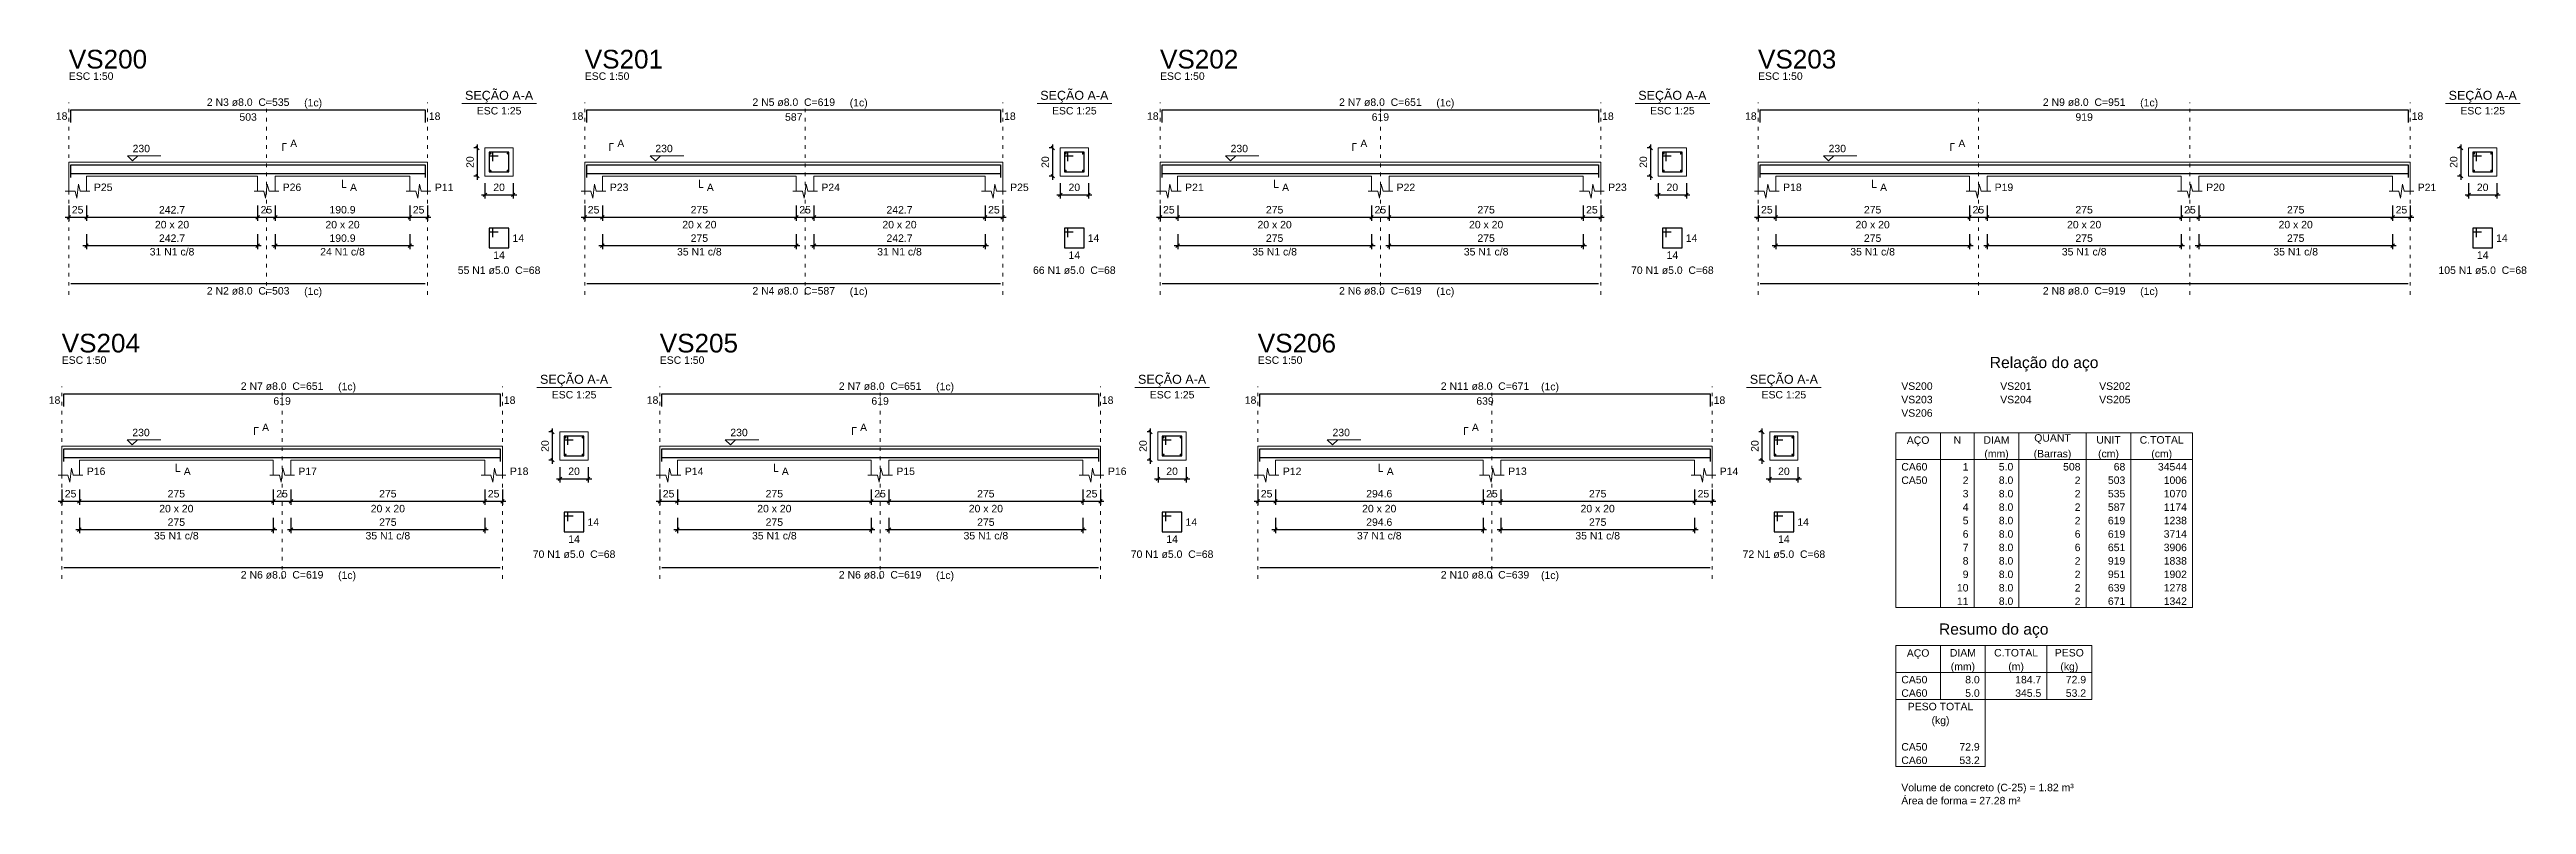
# Model space of a CAD drawing. Header units: millimetres. Extents: x 7 to 580, y -90 to 91.
# Drawn here: x 509.4 to 579.6, y -89.6 to -68.2 of the extents above; entities that cross this region are included whole.
import ezdxf

# ---------------------------------------------------------------- set-up
doc = ezdxf.new("R2010")
doc.units = ezdxf.units.MM
doc.linetypes.add('DOT2', pattern=[3.175, 0, -3.175])
for name, color, linetype, lineweight in [('DT-Barras na forma', 2, 'Continuous', 30), ('DT-Barras no corte', 5, 'Continuous', 5), ('DT-Barras rebatidas', 2, 'Continuous', 30), ('DT-Cotas', 9, 'Continuous', 5), ('DT-Forma', 5, 'Continuous', 5), ('DT-Pontilhado', 9, 'DOT2', 5), ('DT-Relação do aço', 9, 'Continuous', 5), ('DT-Textos', 7, 'Continuous', 5), ('DT-Título', 3, 'Continuous', 20)]:
    doc.layers.add(name, color=color, linetype=linetype, lineweight=lineweight)
doc.styles.add('Arial', font='arial.ttf')
doc.styles.get("Standard").update_dxf_attribs({"font": 'arial.ttf'})
doc.dimstyles.new('UM_25.000000', dxfattribs={"dimtxt": 0.18, "dimasz": 0.1, "dimexe": 0.1, "dimexo": 0.2, "dimgap": 0, "dimtad": 1, "dimtih": 1, "dimtoh": 1, "dimdec": 1, "dimlfac": 25, "dimzin": 0, "dimdsep": 46, "dimtxsty": 'Standard', "dimblk": 'CLOSED', "dimblk1": 'CLOSED', "dimblk2": 'CLOSED', "dimcen": 0.09, "dimdle": 0.1, "dimadec": 1, "dimazin": 2, "dimtfac": 1, "dimtdec": 4, "dimtofl": 0, "dimtmove": 0, "dimatfit": 3, "dimldrblk": 'CLOSED', "dimfxl": 1, "dimtolj": 1, "dimarcsym": 0})
doc.dimstyles.new('UM_50.000000', dxfattribs={"dimtxt": 0.18, "dimasz": 0.1, "dimexe": 0.1, "dimexo": 0.2, "dimgap": 0, "dimtad": 1, "dimtih": 1, "dimtoh": 1, "dimdec": 1, "dimlfac": 50, "dimzin": 0, "dimdsep": 46, "dimtxsty": 'Standard', "dimblk": 'CLOSED', "dimblk1": 'CLOSED', "dimblk2": 'CLOSED', "dimcen": 0.09, "dimdle": 0.1, "dimadec": 1, "dimazin": 2, "dimtfac": 1, "dimtdec": 4, "dimtofl": 0, "dimtmove": 0, "dimatfit": 3, "dimldrblk": 'CLOSED', "dimfxl": 1, "dimtolj": 1, "dimarcsym": 0})

msp = doc.modelspace()

# ---------------------------------------------------------------- texts
at = {"layer": 'DT-Barras rebatidas', "color": 7, "char_height": 0.2118, "line_spacing_factor": 0.9, "style": 'Arial'}
for s, insert, width, attachment_point in [('18', (509.861, -70.2184), 0.90832, 9), ('2 N3 ø8.0  C=535', (514.9865, -69.8263), 4.06656, 8), ('503', (514.987, -70.0299), 1.16248, 2), ('18', (520.113, -70.0066), 0.90832, 1), ('18', (524.4962, -70.2184), 0.90832, 9), ('2 N5 ø8.0  C=619', (530.4636, -69.8263), 4.06656, 8), ('587', (530.4634, -70.0299), 1.16248, 2), ('18', (536.4307, -70.0066), 0.90832, 1), ('18', (540.8138, -70.2184), 0.90832, 9), ('2 N7 ø8.0  C=651', (547.1043, -69.8263), 4.06656, 8), ('619', (547.1039, -70.0299), 1.16248, 2), ('18', (553.394, -70.0066), 0.90832, 1), ('18', (557.7771, -70.2184), 0.90832, 9), ('2 N9 ø8.0  C=951', (567.0676, -69.8263), 4.06656, 8), ('919', (567.0674, -70.0299), 1.16248, 2), ('18', (576.3578, -70.0066), 0.90832, 1), ('14', (522.4852, -73.4644), 0.90832, 1), ('14', (538.8029, -73.4644), 0.90832, 1), ('14', (555.7662, -73.4644), 0.90832, 1), ('14', (578.7524, -73.4644), 0.90832, 1), ('31 N1 c/8', (512.8282, -74.0651), 2.28744, 8), ('24 N1 c/8', (517.6643, -74.0651), 2.28744, 8), ('55 N1 ø5.0  C=68', (522.1055, -74.5913), 4.06656, 8), ('14', (522.1051, -73.9476), 0.90832, 2), ('35 N1 c/8', (527.7862, -74.0651), 2.28744, 8), ('31 N1 c/8', (533.4635, -74.0651), 2.28744, 8), ('66 N1 ø5.0  C=68', (538.4226, -74.5913), 4.06656, 8), ('14', (538.4228, -73.9476), 0.90832, 2), ('35 N1 c/8', (544.1039, -74.0651), 2.28744, 8), ('35 N1 c/8', (550.104, -74.0651), 2.28744, 8), ('70 N1 ø5.0  C=68', (555.3863, -74.5913), 4.06656, 8), ('14', (555.3861, -73.9476), 0.90832, 2), ('35 N1 c/8', (561.0672, -74.0651), 2.28744, 8), ('35 N1 c/8', (567.0674, -74.0651), 2.28744, 8), ('35 N1 c/8', (573.0677, -74.0651), 2.28744, 8), ('105 N1 ø5.0  C=68', (578.3726, -74.5913), 4.32072, 8), ('14', (578.3723, -73.9476), 0.90832, 2), ('2 N2 ø8.0  C=503', (514.9865, -75.1763), 4.06656, 8), ('2 N4 ø8.0  C=587', (530.4636, -75.1763), 4.06656, 8), ('2 N6 ø8.0  C=619', (547.1043, -75.1763), 4.06656, 8), ('2 N8 ø8.0  C=919', (567.0676, -75.1763), 4.06656, 8), ('2 N7 ø8.0  C=651', (515.9503, -77.8794), 4.06656, 8), ('2 N7 ø8.0  C=651', (532.9138, -77.8794), 4.06656, 8), ('2 N11 ø8.0  C=671', (550.0721, -77.8794), 4.32072, 8), ('18', (509.6598, -78.2715), 0.90832, 9), ('619', (515.9499, -78.083), 1.16248, 2), ('18', (522.2402, -78.0597), 0.90832, 1), ('18', (526.6233, -78.2715), 0.90832, 9), ('619', (532.9134, -78.083), 1.16248, 2), ('18', (539.2035, -78.0597), 0.90832, 1), ('18', (543.5866, -78.2715), 0.90832, 9), ('639', (550.0723, -78.083), 1.16248, 2), ('18', (556.558, -78.0597), 0.90832, 1), ('35 N1 c/8', (512.9498, -82.1182), 2.28744, 8), ('35 N1 c/8', (518.9501, -82.1182), 2.28744, 8), ('14', (524.2323, -82.0007), 0.90832, 2), ('14', (524.6124, -81.5175), 0.90832, 1), ('35 N1 c/8', (529.9133, -82.1182), 2.28744, 8), ('35 N1 c/8', (535.9135, -82.1182), 2.28744, 8), ('14', (541.1956, -82.0007), 0.90832, 2), ('14', (541.5757, -81.5175), 0.90832, 1), ('37 N1 c/8', (547.0721, -82.1182), 2.28744, 8), ('35 N1 c/8', (553.2679, -82.1182), 2.28744, 8), ('14', (558.5501, -82.0007), 0.90832, 2), ('14', (558.9302, -81.5175), 0.90832, 1), ('70 N1 ø5.0  C=68', (524.2323, -82.6444), 4.06656, 8), ('70 N1 ø5.0  C=68', (541.1958, -82.6444), 4.06656, 8), ('72 N1 ø5.0  C=68', (558.5501, -82.6444), 4.06656, 8), ('2 N6 ø8.0  C=619', (515.9503, -83.2294), 4.06656, 8), ('2 N6 ø8.0  C=619', (532.9138, -83.2294), 4.06656, 8), ('2 N10 ø8.0  C=639', (550.0721, -83.2294), 4.32072, 8)]:
    msp.add_mtext(s, dxfattribs=dict(at, insert=insert, width=width, attachment_point=attachment_point))
at = {"layer": 'DT-Relação do aço', "color": 7, "line_spacing_factor": 0.9, "style": 'Arial'}
for s, insert, char_height, width, attachment_point in [('Relação do aço', (565.9313, -77.3528), 0.3177, 5.33736, 8), ('VS200', (561.8806, -77.8759), 0.2118, 1.2708, 7), ('VS201', (564.687, -77.8759), 0.2118, 1.2708, 7), ('VS202', (567.4933, -77.8759), 0.2118, 1.2708, 7), ('VS203', (561.8806, -78.2571), 0.2118, 1.2708, 7), ('VS206', (561.8806, -78.6384), 0.2118, 1.2708, 7), ('VS204', (564.687, -78.2571), 0.2118, 1.2708, 7), ('VS205', (567.4933, -78.2571), 0.2118, 1.2708, 7), ('AÇO', (562.3572, -79.4708), 0.2118, 0.76248, 8), ('N', (563.4691, -79.4009), 0.2118, 0.25416, 8), ('DIAM', (564.5811, -79.4009), 0.2118, 1.01664, 8), ('QUANT', (566.1696, -79.4009), 0.2118, 1.2708, 8), ('UNIT', (567.7581, -79.4009), 0.2118, 1.01664, 8), ('C.TOTAL', (569.2672, -79.4009), 0.2118, 1.77912, 8), ('CA60', (561.8806, -80.1633), 0.2118, 1.01664, 7), ('1', (563.7868, -80.1633), 0.2118, 0.25416, 9), ('(mm)', (564.5811, -79.852), 0.2118, 1.01664, 8), ('5.0', (565.0576, -80.1633), 0.2118, 0.76248, 9), ('(Barras)', (566.1696, -79.852), 0.2118, 2.03328, 8), ('508', (566.9638, -80.1633), 0.2118, 0.76248, 9), ('(cm)', (567.7581, -79.852), 0.2118, 1.01664, 8), ('68', (568.2346, -80.1633), 0.2118, 0.50832, 9), ('(cm)', (569.2672, -79.852), 0.2118, 1.01664, 8), ('34544', (569.982, -80.1633), 0.2118, 1.2708, 9), ('CA50', (561.8806, -80.5446), 0.2118, 1.01664, 7), ('3', (563.7868, -80.9258), 0.2118, 0.25416, 9), ('2', (563.7868, -80.5446), 0.2118, 0.25416, 9), ('8.0', (565.0576, -80.5446), 0.2118, 0.76248, 9), ('8.0', (565.0576, -80.9258), 0.2118, 0.76248, 9), ('2', (566.9638, -80.5446), 0.2118, 0.25416, 9), ('2', (566.9638, -80.9258), 0.2118, 0.25416, 9), ('503', (568.2346, -80.5446), 0.2118, 0.76248, 9), ('535', (568.2346, -80.9258), 0.2118, 0.76248, 9), ('1006', (569.982, -80.5446), 0.2118, 1.01664, 9), ('1070', (569.982, -80.9258), 0.2118, 1.01664, 9), ('4', (563.7868, -81.3071), 0.2118, 0.25416, 9), ('5', (563.7868, -81.6883), 0.2118, 0.25416, 9), ('8.0', (565.0576, -81.3071), 0.2118, 0.76248, 9), ('8.0', (565.0576, -81.6883), 0.2118, 0.76248, 9), ('2', (566.9638, -81.3071), 0.2118, 0.25416, 9), ('2', (566.9638, -81.6883), 0.2118, 0.25416, 9), ('587', (568.2346, -81.3071), 0.2118, 0.76248, 9), ('619', (568.2346, -81.6883), 0.2118, 0.76248, 9), ('1174', (569.982, -81.3071), 0.2118, 1.01664, 9), ('1238', (569.982, -81.6883), 0.2118, 1.01664, 9), ('6', (563.7868, -82.0695), 0.2118, 0.25416, 9), ('8.0', (565.0576, -82.0695), 0.2118, 0.76248, 9), ('6', (566.9638, -82.0695), 0.2118, 0.25416, 9), ('619', (568.2346, -82.0695), 0.2118, 0.76248, 9), ('3714', (569.982, -82.0695), 0.2118, 1.01664, 9), ('8', (563.7868, -82.832), 0.2118, 0.25416, 9), ('7', (563.7868, -82.4508), 0.2118, 0.25416, 9), ('8.0', (565.0576, -82.4508), 0.2118, 0.76248, 9), ('8.0', (565.0576, -82.832), 0.2118, 0.76248, 9), ('2', (566.9638, -82.832), 0.2118, 0.25416, 9), ('6', (566.9638, -82.4508), 0.2118, 0.25416, 9), ('919', (568.2346, -82.832), 0.2118, 0.76248, 9), ('651', (568.2346, -82.4508), 0.2118, 0.76248, 9), ('3906', (569.982, -82.4508), 0.2118, 1.01664, 9), ('1838', (569.982, -82.832), 0.2118, 1.01664, 9), ('10', (563.7868, -83.5945), 0.2118, 0.50832, 9), ('9', (563.7868, -83.2133), 0.2118, 0.25416, 9), ('8.0', (565.0576, -83.2133), 0.2118, 0.76248, 9), ('8.0', (565.0576, -83.5945), 0.2118, 0.76248, 9), ('2', (566.9638, -83.2133), 0.2118, 0.25416, 9), ('2', (566.9638, -83.5945), 0.2118, 0.25416, 9), ('951', (568.2346, -83.2133), 0.2118, 0.76248, 9), ('639', (568.2346, -83.5945), 0.2118, 0.76248, 9), ('1902', (569.982, -83.2133), 0.2118, 1.01664, 9), ('1278', (569.982, -83.5945), 0.2118, 1.01664, 9), ('11', (563.7868, -83.9757), 0.2118, 0.50832, 9), ('8.0', (565.0576, -83.9757), 0.2118, 0.76248, 9), ('2', (566.9638, -83.9757), 0.2118, 0.25416, 9), ('671', (568.2346, -83.9757), 0.2118, 0.76248, 9), ('1342', (569.982, -83.9757), 0.2118, 1.01664, 9), ('Resumo do aço', (564.5017, -84.914), 0.3177, 4.95612, 8), ('AÇO', (562.3572, -85.5071), 0.2118, 0.76248, 8), ('DIAM', (563.628, -85.4372), 0.2118, 1.01664, 8), ('(mm)', (563.628, -85.8883), 0.2118, 1.01664, 8), ('C.TOTAL', (565.1371, -85.4372), 0.2118, 1.77912, 8), ('(m)', (565.1371, -85.8883), 0.2118, 0.76248, 8), ('PESO', (566.6461, -85.4372), 0.2118, 1.01664, 8), ('(kg)', (566.6461, -85.8883), 0.2118, 1.01664, 8), ('CA50', (561.8806, -86.1996), 0.2118, 1.01664, 7), ('CA60', (561.8806, -86.5809), 0.2118, 1.01664, 7), ('5.0', (564.1045, -86.5809), 0.2118, 0.76248, 9), ('8.0', (564.1045, -86.1996), 0.2118, 0.76248, 9), ('345.5', (565.8519, -86.5809), 0.2118, 1.2708, 9), ('184.7', (565.8519, -86.1996), 0.2118, 1.2708, 9), ('53.2', (567.1227, -86.5809), 0.2118, 1.01664, 9), ('72.9', (567.1227, -86.1996), 0.2118, 1.01664, 9), ('PESO TOTAL', (562.9926, -86.9621), 0.2118, 2.5416, 8), ('(kg)', (562.9926, -87.4133), 0.2118, 1.01664, 8), ('CA50', (561.8806, -88.1058), 0.2118, 1.01664, 7), ('CA60', (561.8806, -88.4871), 0.2118, 1.01664, 7), ('53.2', (564.1045, -88.4871), 0.2118, 1.01664, 9), ('72.9', (564.1045, -88.1058), 0.2118, 1.01664, 9), ('Volume de concreto (C-25) = 1.82 m³', (561.8806, -89.3195), 0.2118, 8.8956, 7), ('Área de forma = 27.28 m²', (561.8806, -89.6308), 0.2118, 6.09984, 7)]:
    msp.add_mtext(s, dxfattribs=dict(at, insert=insert, char_height=char_height, width=width, attachment_point=attachment_point))
at = {"layer": 'DT-Textos', "line_spacing_factor": 0.798, "style": 'Arial'}
for s, insert, char_height, width, attachment_point in [('ESC 1:50', (509.9005, -69.0853), 0.2118, 2.03328, 7), ('SEÇÃO A-A', (522.1055, -69.7262), 0.25416, 2.744928, 8), ('ESC 1:50', (524.5356, -69.0853), 0.2118, 2.03328, 7), ('SEÇÃO A-A', (538.4226, -69.7262), 0.25416, 2.744928, 8), ('ESC 1:50', (540.8533, -69.0853), 0.2118, 2.03328, 7), ('SEÇÃO A-A', (555.3863, -69.7262), 0.25416, 2.744928, 8), ('ESC 1:50', (557.8166, -69.0853), 0.2118, 2.03328, 7), ('SEÇÃO A-A', (578.3726, -69.7262), 0.25416, 2.744928, 8), ('(1c)', (516.5755, -69.8962), 0.2118, 1.01664, 7), ('ESC 1:25', (522.1055, -70.0663), 0.2118, 2.03328, 8), ('(1c)', (532.0516, -69.8962), 0.2118, 1.01664, 7), ('ESC 1:25', (538.4226, -70.0663), 0.2118, 2.03328, 8), ('(1c)', (548.6923, -69.8962), 0.2118, 1.01664, 7), ('ESC 1:25', (555.3863, -70.0663), 0.2118, 2.03328, 8), ('(1c)', (568.6556, -69.8962), 0.2118, 1.01664, 7), ('ESC 1:25', (578.3726, -70.0663), 0.2118, 2.03328, 8), ('230', (511.7095, -71.1383), 0.2118, 0.76248, 7), ('A', (516.1795, -70.9903), 0.2118, 0.25416, 7), ('A', (525.4596, -70.9903), 0.2118, 0.25416, 7), ('230', (526.5376, -71.1383), 0.2118, 0.76248, 7), ('230', (542.8553, -71.1383), 0.2118, 0.76248, 7), ('A', (546.5363, -70.9903), 0.2118, 0.25416, 7), ('230', (559.8186, -71.1383), 0.2118, 0.76248, 7), ('A', (563.4996, -70.9903), 0.2118, 0.25416, 7), ('P25', (510.6125, -72.2373), 0.2118, 0.76248, 7), ('P26', (515.9675, -72.2373), 0.2118, 0.76248, 7), ('A', (517.8765, -72.2373), 0.2118, 0.25416, 7), ('P11', (520.2845, -72.2373), 0.2118, 0.76248, 7), ('P23', (525.2476, -72.2373), 0.2118, 0.76248, 7), ('A', (527.9976, -72.2373), 0.2118, 0.25416, 7), ('P24', (531.2476, -72.2373), 0.2118, 0.76248, 7), ('P25', (536.6026, -72.2373), 0.2118, 0.76248, 7), ('P21', (541.5653, -72.2373), 0.2118, 0.76248, 7), ('A', (544.3153, -72.2373), 0.2118, 0.25416, 7), ('P22', (547.5653, -72.2373), 0.2118, 0.76248, 7), ('P23', (553.5663, -72.2373), 0.2118, 0.76248, 7), ('P18', (558.5286, -72.2373), 0.2118, 0.76248, 7), ('A', (561.2786, -72.2373), 0.2118, 0.25416, 7), ('P19', (564.5286, -72.2373), 0.2118, 0.76248, 7), ('P20', (570.5296, -72.2373), 0.2118, 0.76248, 7), ('P21', (576.5296, -72.2373), 0.2118, 0.76248, 7), ('20 x 20', (512.8285, -73.2963), 0.2118, 1.77912, 8), ('20 x 20', (517.6645, -73.2963), 0.2118, 1.77912, 8), ('20 x 20', (527.7866, -73.2963), 0.2118, 1.77912, 8), ('20 x 20', (533.4636, -73.2963), 0.2118, 1.77912, 8), ('20 x 20', (544.1043, -73.2963), 0.2118, 1.77912, 8), ('20 x 20', (550.1043, -73.2963), 0.2118, 1.77912, 8), ('20 x 20', (561.0676, -73.2963), 0.2118, 1.77912, 8), ('20 x 20', (567.0676, -73.2963), 0.2118, 1.77912, 8), ('20 x 20', (573.0676, -73.2963), 0.2118, 1.77912, 8), ('(1c)', (516.5755, -75.2462), 0.2118, 1.01664, 7), ('(1c)', (532.0516, -75.2462), 0.2118, 1.01664, 7), ('(1c)', (548.6923, -75.2462), 0.2118, 1.01664, 7), ('(1c)', (568.6556, -75.2462), 0.2118, 1.01664, 7), ('ESC 1:50', (509.6993, -77.1384), 0.2118, 2.03328, 7), ('ESC 1:50', (526.6628, -77.1384), 0.2118, 2.03328, 7), ('ESC 1:50', (543.6261, -77.1384), 0.2118, 2.03328, 7), ('(1c)', (517.5383, -77.9493), 0.2118, 1.01664, 7), ('SEÇÃO A-A', (524.2323, -77.7793), 0.25416, 2.744928, 8), ('ESC 1:25', (524.2323, -78.1194), 0.2118, 2.03328, 8), ('(1c)', (534.5018, -77.9493), 0.2118, 1.01664, 7), ('SEÇÃO A-A', (541.1958, -77.7793), 0.25416, 2.744928, 8), ('ESC 1:25', (541.1958, -78.1194), 0.2118, 2.03328, 8), ('(1c)', (551.6611, -77.9493), 0.2118, 1.01664, 7), ('SEÇÃO A-A', (558.5501, -77.7793), 0.25416, 2.744928, 8), ('ESC 1:25', (558.5501, -78.1194), 0.2118, 2.03328, 8), ('230', (511.7013, -79.1914), 0.2118, 0.76248, 7), ('A', (515.3823, -79.0434), 0.2118, 0.25416, 7), ('230', (528.6648, -79.1914), 0.2118, 0.76248, 7), ('A', (532.3458, -79.0434), 0.2118, 0.25416, 7), ('230', (545.7461, -79.1914), 0.2118, 0.76248, 7), ('A', (549.7001, -79.0434), 0.2118, 0.25416, 7), ('P16', (510.4113, -80.2904), 0.2118, 0.76248, 7), ('A', (513.1613, -80.2904), 0.2118, 0.25416, 7), ('P17', (516.4113, -80.2904), 0.2118, 0.76248, 7), ('P18', (522.4123, -80.2904), 0.2118, 0.76248, 7), ('P14', (527.3748, -80.2904), 0.2118, 0.76248, 7), ('A', (530.1248, -80.2904), 0.2118, 0.25416, 7), ('P15', (533.3748, -80.2904), 0.2118, 0.76248, 7), ('P16', (539.3758, -80.2904), 0.2118, 0.76248, 7), ('P12', (544.3381, -80.2904), 0.2118, 0.76248, 7), ('A', (547.2841, -80.2904), 0.2118, 0.25416, 7), ('P13', (550.7291, -80.2904), 0.2118, 0.76248, 7), ('P14', (556.7301, -80.2904), 0.2118, 0.76248, 7), ('20 x 20', (512.9503, -81.3494), 0.2118, 1.77912, 8), ('20 x 20', (518.9503, -81.3494), 0.2118, 1.77912, 8), ('20 x 20', (529.9138, -81.3494), 0.2118, 1.77912, 8), ('20 x 20', (535.9138, -81.3494), 0.2118, 1.77912, 8), ('20 x 20', (547.0721, -81.3494), 0.2118, 1.77912, 8), ('20 x 20', (553.2681, -81.3494), 0.2118, 1.77912, 8), ('(1c)', (517.5383, -83.2993), 0.2118, 1.01664, 7), ('(1c)', (534.5018, -83.2993), 0.2118, 1.01664, 7), ('(1c)', (551.6611, -83.2993), 0.2118, 1.01664, 7)]:
    msp.add_mtext(s, dxfattribs=dict(at, insert=insert, char_height=char_height, width=width, attachment_point=attachment_point))
at = {"layer": 'DT-Título', "char_height": 0.5295, "width": 3.177, "attachment_point": 7, "line_spacing_factor": 0.798, "style": 'Arial'}
for s, insert in [('VS200', (509.9005, -68.7675)), ('VS201', (524.5356, -68.7675)), ('VS202', (540.8533, -68.7675)), ('VS203', (557.8166, -68.7675)), ('VS204', (509.6993, -76.8206)), ('VS205', (526.6628, -76.8206)), ('VS206', (543.6261, -76.8206))]:
    msp.add_mtext(s, dxfattribs=dict(at, insert=insert))

# ---------------------------------------------------------------- blocks, each defined once
blk = doc.blocks.new('_OBLIQUE')
at = {"color": 0, "linetype": 'ByBlock', "lineweight": -2}
blk.add_line((-0.5, -0.5), (0.5, 0.5), dxfattribs=at)
blk = doc.blocks.new('*D964')
at = {"layer": 'Defpoints', "color": 0, "transparency": 16777216}
for p in [(509.901, -72.449), (510.401, -72.449), (510.401, -72.979)]:
    blk.add_point(p, dxfattribs=at)
at = {"layer": 'DT-Cotas', "color": 0, "lineweight": -2, "transparency": 16777216}
for p, q in [((509.801, -72.979), (510.501, -72.979)), ((509.901, -72.649), (509.901, -73.079)), ((510.401, -72.649), (510.401, -73.079))]:
    blk.add_line(p, q, dxfattribs=at)
at = {"layer": 'DT-Cotas', "color": 0, "lineweight": -2, "transparency": 16777216, "xscale": 0.1, "yscale": 0.1, "zscale": 0.1, "rotation": 180}
blk.add_blockref('_OBLIQUE', (509.901, -72.979), dxfattribs=at)
at = {"layer": 'DT-Cotas', "color": 0, "lineweight": -2, "transparency": 16777216, "xscale": 0.1, "yscale": 0.1, "zscale": 0.1}
blk.add_blockref('_OBLIQUE', (510.401, -72.979), dxfattribs=at)
at = {"layer": 'DT-Cotas', "transparency": 16777216, "insert": (510.151, -72.767), "char_height": 0.2118, "attachment_point": 5, "rotation": 0.00573, "style": 'Arial'}
blk.add_mtext('\\A1;25', dxfattribs=at)
blk = doc.blocks.new('*D965')
at = {"layer": 'Defpoints', "color": 0, "transparency": 16777216}
for p in [(510.401, -72.449), (515.256, -72.449), (515.256, -72.979)]:
    blk.add_point(p, dxfattribs=at)
at = {"layer": 'DT-Cotas', "color": 0, "lineweight": -2, "transparency": 16777216}
for p, q in [((510.301, -72.979), (515.356, -72.979)), ((510.401, -72.649), (510.401, -73.079)), ((515.256, -72.649), (515.256, -73.079))]:
    blk.add_line(p, q, dxfattribs=at)
at = {"layer": 'DT-Cotas', "color": 0, "lineweight": -2, "transparency": 16777216, "xscale": 0.1, "yscale": 0.1, "zscale": 0.1, "rotation": 180}
blk.add_blockref('_OBLIQUE', (510.401, -72.979), dxfattribs=at)
at = {"layer": 'DT-Cotas', "color": 0, "lineweight": -2, "transparency": 16777216, "xscale": 0.1, "yscale": 0.1, "zscale": 0.1}
blk.add_blockref('_OBLIQUE', (515.256, -72.979), dxfattribs=at)
at = {"layer": 'DT-Cotas', "transparency": 16777216, "insert": (512.828, -72.767), "char_height": 0.2118, "attachment_point": 5, "rotation": 0.00573, "style": 'Arial'}
blk.add_mtext('\\A1;242.7', dxfattribs=at)
blk = doc.blocks.new('*D966')
at = {"layer": 'Defpoints', "color": 0, "transparency": 16777216}
for p in [(515.256, -72.449), (515.756, -72.449), (515.756, -72.979)]:
    blk.add_point(p, dxfattribs=at)
at = {"layer": 'DT-Cotas', "color": 0, "lineweight": -2, "transparency": 16777216}
for p, q in [((515.156, -72.979), (515.856, -72.979)), ((515.256, -72.649), (515.256, -73.079)), ((515.756, -72.649), (515.756, -73.079))]:
    blk.add_line(p, q, dxfattribs=at)
at = {"layer": 'DT-Cotas', "color": 0, "lineweight": -2, "transparency": 16777216, "xscale": 0.1, "yscale": 0.1, "zscale": 0.1, "rotation": 180}
blk.add_blockref('_OBLIQUE', (515.256, -72.979), dxfattribs=at)
at = {"layer": 'DT-Cotas', "color": 0, "lineweight": -2, "transparency": 16777216, "xscale": 0.1, "yscale": 0.1, "zscale": 0.1}
blk.add_blockref('_OBLIQUE', (515.756, -72.979), dxfattribs=at)
at = {"layer": 'DT-Cotas', "transparency": 16777216, "insert": (515.506, -72.767), "char_height": 0.2118, "attachment_point": 5, "rotation": 0.00573, "style": 'Arial'}
blk.add_mtext('\\A1;25', dxfattribs=at)
blk = doc.blocks.new('*D967')
at = {"layer": 'Defpoints', "color": 0, "transparency": 16777216}
for p in [(515.756, -72.449), (519.573, -72.449), (519.573, -72.979)]:
    blk.add_point(p, dxfattribs=at)
at = {"layer": 'DT-Cotas', "color": 0, "lineweight": -2, "transparency": 16777216}
for p, q in [((515.656, -72.979), (519.673, -72.979)), ((515.756, -72.649), (515.756, -73.079)), ((519.573, -72.649), (519.573, -73.079))]:
    blk.add_line(p, q, dxfattribs=at)
at = {"layer": 'DT-Cotas', "color": 0, "lineweight": -2, "transparency": 16777216, "xscale": 0.1, "yscale": 0.1, "zscale": 0.1, "rotation": 180}
blk.add_blockref('_OBLIQUE', (515.756, -72.979), dxfattribs=at)
at = {"layer": 'DT-Cotas', "color": 0, "lineweight": -2, "transparency": 16777216, "xscale": 0.1, "yscale": 0.1, "zscale": 0.1}
blk.add_blockref('_OBLIQUE', (519.573, -72.979), dxfattribs=at)
at = {"layer": 'DT-Cotas', "transparency": 16777216, "insert": (517.664, -72.767), "char_height": 0.2118, "attachment_point": 5, "rotation": 0.00573, "style": 'Arial'}
blk.add_mtext('\\A1;190.9', dxfattribs=at)
blk = doc.blocks.new('*D968')
at = {"layer": 'Defpoints', "color": 0, "transparency": 16777216}
for p in [(519.573, -72.449), (520.073, -72.449), (520.073, -72.979)]:
    blk.add_point(p, dxfattribs=at)
at = {"layer": 'DT-Cotas', "color": 0, "lineweight": -2, "transparency": 16777216}
for p, q in [((519.473, -72.979), (520.173, -72.979)), ((519.573, -72.649), (519.573, -73.079)), ((520.073, -72.649), (520.073, -73.079))]:
    blk.add_line(p, q, dxfattribs=at)
at = {"layer": 'DT-Cotas', "color": 0, "lineweight": -2, "transparency": 16777216, "xscale": 0.1, "yscale": 0.1, "zscale": 0.1, "rotation": 180}
blk.add_blockref('_OBLIQUE', (519.573, -72.979), dxfattribs=at)
at = {"layer": 'DT-Cotas', "color": 0, "lineweight": -2, "transparency": 16777216, "xscale": 0.1, "yscale": 0.1, "zscale": 0.1}
blk.add_blockref('_OBLIQUE', (520.073, -72.979), dxfattribs=at)
at = {"layer": 'DT-Cotas', "transparency": 16777216, "insert": (519.823, -72.767), "char_height": 0.2118, "attachment_point": 5, "rotation": 0.00573, "style": 'Arial'}
blk.add_mtext('\\A1;25', dxfattribs=at)
blk = doc.blocks.new('*D969')
at = {"layer": 'Defpoints', "color": 0, "transparency": 16777216}
for p in [(521.493, -71.014), (521.705, -71.014), (521.705, -71.814)]:
    blk.add_point(p, dxfattribs=at)
at = {"layer": 'DT-Cotas', "color": 0, "lineweight": -2, "transparency": 16777216}
for p, q in [((521.493, -71.914), (521.493, -70.914)), ((521.505, -71.014), (521.393, -71.014)), ((521.505, -71.814), (521.393, -71.814))]:
    blk.add_line(p, q, dxfattribs=at)
at = {"layer": 'DT-Cotas', "color": 0, "lineweight": -2, "transparency": 16777216, "xscale": 0.1, "yscale": 0.1, "zscale": 0.1}
for p, rotation in [((521.493, -71.014), 90), ((521.493, -71.814), 270)]:
    blk.add_blockref('_OBLIQUE', p, dxfattribs=dict(at, rotation=rotation))
at = {"layer": 'DT-Cotas', "transparency": 16777216, "insert": (521.282, -71.414), "char_height": 0.2118, "attachment_point": 5, "rotation": 90, "style": 'Arial'}
blk.add_mtext('\\A1;20', dxfattribs=at)
blk = doc.blocks.new('*D970')
at = {"layer": 'Defpoints', "color": 0, "transparency": 16777216}
for p in [(521.705, -71.814), (522.505, -71.814), (522.505, -72.343)]:
    blk.add_point(p, dxfattribs=at)
at = {"layer": 'DT-Cotas', "color": 0, "lineweight": -2, "transparency": 16777216}
for p, q in [((521.605, -72.343), (522.605, -72.343)), ((521.705, -72.014), (521.705, -72.443)), ((522.505, -72.014), (522.505, -72.443))]:
    blk.add_line(p, q, dxfattribs=at)
at = {"layer": 'DT-Cotas', "color": 0, "lineweight": -2, "transparency": 16777216, "xscale": 0.1, "yscale": 0.1, "zscale": 0.1, "rotation": 180}
blk.add_blockref('_OBLIQUE', (521.705, -72.343), dxfattribs=at)
at = {"layer": 'DT-Cotas', "color": 0, "lineweight": -2, "transparency": 16777216, "xscale": 0.1, "yscale": 0.1, "zscale": 0.1}
blk.add_blockref('_OBLIQUE', (522.505, -72.343), dxfattribs=at)
at = {"layer": 'DT-Cotas', "transparency": 16777216, "insert": (522.105, -72.131), "char_height": 0.2118, "attachment_point": 5, "rotation": 0.00573, "style": 'Arial'}
blk.add_mtext('\\A1;20', dxfattribs=at)
blk = doc.blocks.new('*D953')
at = {"layer": 'Defpoints', "color": 0, "transparency": 16777216}
for p in [(510.401, -73.254), (515.256, -73.254), (515.256, -73.783)]:
    blk.add_point(p, dxfattribs=at)
at = {"layer": 'DT-Cotas', "color": 0, "lineweight": -2, "transparency": 16777216}
for p, q in [((510.401, -73.454), (510.401, -73.883)), ((515.256, -73.454), (515.256, -73.883)), ((510.301, -73.783), (515.356, -73.783))]:
    blk.add_line(p, q, dxfattribs=at)
at = {"layer": 'DT-Cotas', "color": 0, "lineweight": -2, "transparency": 16777216, "xscale": 0.1, "yscale": 0.1, "zscale": 0.1, "rotation": 180}
blk.add_blockref('_OBLIQUE', (510.401, -73.783), dxfattribs=at)
at = {"layer": 'DT-Cotas', "color": 0, "lineweight": -2, "transparency": 16777216, "xscale": 0.1, "yscale": 0.1, "zscale": 0.1}
blk.add_blockref('_OBLIQUE', (515.256, -73.783), dxfattribs=at)
at = {"layer": 'DT-Cotas', "transparency": 16777216, "insert": (512.828, -73.572), "char_height": 0.2118, "attachment_point": 5, "rotation": 0.00573, "style": 'Arial'}
blk.add_mtext('\\A1;242.7', dxfattribs=at)
blk = doc.blocks.new('*D954')
at = {"layer": 'Defpoints', "color": 0, "transparency": 16777216}
for p in [(515.756, -73.254), (519.573, -73.254), (519.573, -73.783)]:
    blk.add_point(p, dxfattribs=at)
at = {"layer": 'DT-Cotas', "color": 0, "lineweight": -2, "transparency": 16777216}
for p, q in [((515.756, -73.454), (515.756, -73.883)), ((519.573, -73.454), (519.573, -73.883)), ((515.656, -73.783), (519.673, -73.783))]:
    blk.add_line(p, q, dxfattribs=at)
at = {"layer": 'DT-Cotas', "color": 0, "lineweight": -2, "transparency": 16777216, "xscale": 0.1, "yscale": 0.1, "zscale": 0.1, "rotation": 180}
blk.add_blockref('_OBLIQUE', (515.756, -73.783), dxfattribs=at)
at = {"layer": 'DT-Cotas', "color": 0, "lineweight": -2, "transparency": 16777216, "xscale": 0.1, "yscale": 0.1, "zscale": 0.1}
blk.add_blockref('_OBLIQUE', (519.573, -73.783), dxfattribs=at)
at = {"layer": 'DT-Cotas', "transparency": 16777216, "insert": (517.664, -73.572), "char_height": 0.2118, "attachment_point": 5, "rotation": 0.00573, "style": 'Arial'}
blk.add_mtext('\\A1;190.9', dxfattribs=at)
blk = doc.blocks.new('*D955')
at = {"layer": 'Defpoints', "color": 0, "transparency": 16777216}
for p in [(524.536, -72.449), (525.036, -72.449), (525.036, -72.979)]:
    blk.add_point(p, dxfattribs=at)
at = {"layer": 'DT-Cotas', "color": 0, "lineweight": -2, "transparency": 16777216}
for p, q in [((524.436, -72.979), (525.136, -72.979)), ((524.536, -72.649), (524.536, -73.079)), ((525.036, -72.649), (525.036, -73.079))]:
    blk.add_line(p, q, dxfattribs=at)
at = {"layer": 'DT-Cotas', "color": 0, "lineweight": -2, "transparency": 16777216, "xscale": 0.1, "yscale": 0.1, "zscale": 0.1, "rotation": 180}
blk.add_blockref('_OBLIQUE', (524.536, -72.979), dxfattribs=at)
at = {"layer": 'DT-Cotas', "color": 0, "lineweight": -2, "transparency": 16777216, "xscale": 0.1, "yscale": 0.1, "zscale": 0.1}
blk.add_blockref('_OBLIQUE', (525.036, -72.979), dxfattribs=at)
at = {"layer": 'DT-Cotas', "transparency": 16777216, "insert": (524.786, -72.767), "char_height": 0.2118, "attachment_point": 5, "rotation": 0.00573, "style": 'Arial'}
blk.add_mtext('\\A1;25', dxfattribs=at)
blk = doc.blocks.new('*D956')
at = {"layer": 'Defpoints', "color": 0, "transparency": 16777216}
for p in [(525.036, -72.449), (530.536, -72.449), (530.536, -72.979)]:
    blk.add_point(p, dxfattribs=at)
at = {"layer": 'DT-Cotas', "color": 0, "lineweight": -2, "transparency": 16777216}
for p, q in [((524.936, -72.979), (530.636, -72.979)), ((525.036, -72.649), (525.036, -73.079)), ((530.536, -72.649), (530.536, -73.079))]:
    blk.add_line(p, q, dxfattribs=at)
at = {"layer": 'DT-Cotas', "color": 0, "lineweight": -2, "transparency": 16777216, "xscale": 0.1, "yscale": 0.1, "zscale": 0.1, "rotation": 180}
blk.add_blockref('_OBLIQUE', (525.036, -72.979), dxfattribs=at)
at = {"layer": 'DT-Cotas', "color": 0, "lineweight": -2, "transparency": 16777216, "xscale": 0.1, "yscale": 0.1, "zscale": 0.1}
blk.add_blockref('_OBLIQUE', (530.536, -72.979), dxfattribs=at)
at = {"layer": 'DT-Cotas', "transparency": 16777216, "insert": (527.786, -72.767), "char_height": 0.2118, "attachment_point": 5, "rotation": 0.00573, "style": 'Arial'}
blk.add_mtext('\\A1;275', dxfattribs=at)
blk = doc.blocks.new('*D957')
at = {"layer": 'Defpoints', "color": 0, "transparency": 16777216}
for p in [(530.536, -72.449), (531.036, -72.449), (531.036, -72.979)]:
    blk.add_point(p, dxfattribs=at)
at = {"layer": 'DT-Cotas', "color": 0, "lineweight": -2, "transparency": 16777216}
for p, q in [((530.436, -72.979), (531.136, -72.979)), ((530.536, -72.649), (530.536, -73.079)), ((531.036, -72.649), (531.036, -73.079))]:
    blk.add_line(p, q, dxfattribs=at)
at = {"layer": 'DT-Cotas', "color": 0, "lineweight": -2, "transparency": 16777216, "xscale": 0.1, "yscale": 0.1, "zscale": 0.1, "rotation": 180}
blk.add_blockref('_OBLIQUE', (530.536, -72.979), dxfattribs=at)
at = {"layer": 'DT-Cotas', "color": 0, "lineweight": -2, "transparency": 16777216, "xscale": 0.1, "yscale": 0.1, "zscale": 0.1}
blk.add_blockref('_OBLIQUE', (531.036, -72.979), dxfattribs=at)
at = {"layer": 'DT-Cotas', "transparency": 16777216, "insert": (530.786, -72.767), "char_height": 0.2118, "attachment_point": 5, "rotation": 0.00573, "style": 'Arial'}
blk.add_mtext('\\A1;25', dxfattribs=at)
blk = doc.blocks.new('*D958')
at = {"layer": 'Defpoints', "color": 0, "transparency": 16777216}
for p in [(531.036, -72.449), (535.891, -72.449), (535.891, -72.979)]:
    blk.add_point(p, dxfattribs=at)
at = {"layer": 'DT-Cotas', "color": 0, "lineweight": -2, "transparency": 16777216}
for p, q in [((530.936, -72.979), (535.991, -72.979)), ((531.036, -72.649), (531.036, -73.079)), ((535.891, -72.649), (535.891, -73.079))]:
    blk.add_line(p, q, dxfattribs=at)
at = {"layer": 'DT-Cotas', "color": 0, "lineweight": -2, "transparency": 16777216, "xscale": 0.1, "yscale": 0.1, "zscale": 0.1, "rotation": 180}
blk.add_blockref('_OBLIQUE', (531.036, -72.979), dxfattribs=at)
at = {"layer": 'DT-Cotas', "color": 0, "lineweight": -2, "transparency": 16777216, "xscale": 0.1, "yscale": 0.1, "zscale": 0.1}
blk.add_blockref('_OBLIQUE', (535.891, -72.979), dxfattribs=at)
at = {"layer": 'DT-Cotas', "transparency": 16777216, "insert": (533.464, -72.767), "char_height": 0.2118, "attachment_point": 5, "rotation": 0.00573, "style": 'Arial'}
blk.add_mtext('\\A1;242.7', dxfattribs=at)
blk = doc.blocks.new('*D959')
at = {"layer": 'Defpoints', "color": 0, "transparency": 16777216}
for p in [(535.891, -72.449), (536.391, -72.449), (536.391, -72.979)]:
    blk.add_point(p, dxfattribs=at)
at = {"layer": 'DT-Cotas', "color": 0, "lineweight": -2, "transparency": 16777216}
for p, q in [((535.791, -72.979), (536.491, -72.979)), ((535.891, -72.649), (535.891, -73.079)), ((536.391, -72.649), (536.391, -73.079))]:
    blk.add_line(p, q, dxfattribs=at)
at = {"layer": 'DT-Cotas', "color": 0, "lineweight": -2, "transparency": 16777216, "xscale": 0.1, "yscale": 0.1, "zscale": 0.1, "rotation": 180}
blk.add_blockref('_OBLIQUE', (535.891, -72.979), dxfattribs=at)
at = {"layer": 'DT-Cotas', "color": 0, "lineweight": -2, "transparency": 16777216, "xscale": 0.1, "yscale": 0.1, "zscale": 0.1}
blk.add_blockref('_OBLIQUE', (536.391, -72.979), dxfattribs=at)
at = {"layer": 'DT-Cotas', "transparency": 16777216, "insert": (536.141, -72.767), "char_height": 0.2118, "attachment_point": 5, "rotation": 0.00573, "style": 'Arial'}
blk.add_mtext('\\A1;25', dxfattribs=at)
blk = doc.blocks.new('*D960')
at = {"layer": 'Defpoints', "color": 0, "transparency": 16777216}
for p in [(537.811, -71.014), (538.023, -71.014), (538.023, -71.814)]:
    blk.add_point(p, dxfattribs=at)
at = {"layer": 'DT-Cotas', "color": 0, "lineweight": -2, "transparency": 16777216}
for p, q in [((537.811, -71.914), (537.811, -70.914)), ((537.823, -71.014), (537.711, -71.014)), ((537.823, -71.814), (537.711, -71.814))]:
    blk.add_line(p, q, dxfattribs=at)
at = {"layer": 'DT-Cotas', "color": 0, "lineweight": -2, "transparency": 16777216, "xscale": 0.1, "yscale": 0.1, "zscale": 0.1}
for p, rotation in [((537.811, -71.014), 90), ((537.811, -71.814), 270)]:
    blk.add_blockref('_OBLIQUE', p, dxfattribs=dict(at, rotation=rotation))
at = {"layer": 'DT-Cotas', "transparency": 16777216, "insert": (537.599, -71.414), "char_height": 0.2118, "attachment_point": 5, "rotation": 90, "style": 'Arial'}
blk.add_mtext('\\A1;20', dxfattribs=at)
blk = doc.blocks.new('*D961')
at = {"layer": 'Defpoints', "color": 0, "transparency": 16777216}
for p in [(538.023, -71.814), (538.823, -71.814), (538.823, -72.343)]:
    blk.add_point(p, dxfattribs=at)
at = {"layer": 'DT-Cotas', "color": 0, "lineweight": -2, "transparency": 16777216}
for p, q in [((537.923, -72.343), (538.923, -72.343)), ((538.023, -72.014), (538.023, -72.443)), ((538.823, -72.014), (538.823, -72.443))]:
    blk.add_line(p, q, dxfattribs=at)
at = {"layer": 'DT-Cotas', "color": 0, "lineweight": -2, "transparency": 16777216, "xscale": 0.1, "yscale": 0.1, "zscale": 0.1, "rotation": 180}
blk.add_blockref('_OBLIQUE', (538.023, -72.343), dxfattribs=at)
at = {"layer": 'DT-Cotas', "color": 0, "lineweight": -2, "transparency": 16777216, "xscale": 0.1, "yscale": 0.1, "zscale": 0.1}
blk.add_blockref('_OBLIQUE', (538.823, -72.343), dxfattribs=at)
at = {"layer": 'DT-Cotas', "transparency": 16777216, "insert": (538.423, -72.131), "char_height": 0.2118, "attachment_point": 5, "rotation": 0.00573, "style": 'Arial'}
blk.add_mtext('\\A1;20', dxfattribs=at)
blk = doc.blocks.new('*D962')
at = {"layer": 'Defpoints', "color": 0, "transparency": 16777216}
for p in [(525.036, -73.254), (530.536, -73.254), (530.536, -73.783)]:
    blk.add_point(p, dxfattribs=at)
at = {"layer": 'DT-Cotas', "color": 0, "lineweight": -2, "transparency": 16777216}
for p, q in [((525.036, -73.454), (525.036, -73.883)), ((530.536, -73.454), (530.536, -73.883)), ((524.936, -73.783), (530.636, -73.783))]:
    blk.add_line(p, q, dxfattribs=at)
at = {"layer": 'DT-Cotas', "color": 0, "lineweight": -2, "transparency": 16777216, "xscale": 0.1, "yscale": 0.1, "zscale": 0.1, "rotation": 180}
blk.add_blockref('_OBLIQUE', (525.036, -73.783), dxfattribs=at)
at = {"layer": 'DT-Cotas', "color": 0, "lineweight": -2, "transparency": 16777216, "xscale": 0.1, "yscale": 0.1, "zscale": 0.1}
blk.add_blockref('_OBLIQUE', (530.536, -73.783), dxfattribs=at)
at = {"layer": 'DT-Cotas', "transparency": 16777216, "insert": (527.786, -73.572), "char_height": 0.2118, "attachment_point": 5, "rotation": 0.00573, "style": 'Arial'}
blk.add_mtext('\\A1;275', dxfattribs=at)
blk = doc.blocks.new('*D963')
at = {"layer": 'Defpoints', "color": 0, "transparency": 16777216}
for p in [(531.036, -73.254), (535.891, -73.254), (535.891, -73.783)]:
    blk.add_point(p, dxfattribs=at)
at = {"layer": 'DT-Cotas', "color": 0, "lineweight": -2, "transparency": 16777216}
for p, q in [((531.036, -73.454), (531.036, -73.883)), ((535.891, -73.454), (535.891, -73.883)), ((530.936, -73.783), (535.991, -73.783))]:
    blk.add_line(p, q, dxfattribs=at)
at = {"layer": 'DT-Cotas', "color": 0, "lineweight": -2, "transparency": 16777216, "xscale": 0.1, "yscale": 0.1, "zscale": 0.1, "rotation": 180}
blk.add_blockref('_OBLIQUE', (531.036, -73.783), dxfattribs=at)
at = {"layer": 'DT-Cotas', "color": 0, "lineweight": -2, "transparency": 16777216, "xscale": 0.1, "yscale": 0.1, "zscale": 0.1}
blk.add_blockref('_OBLIQUE', (535.891, -73.783), dxfattribs=at)
at = {"layer": 'DT-Cotas', "transparency": 16777216, "insert": (533.464, -73.572), "char_height": 0.2118, "attachment_point": 5, "rotation": 0.00573, "style": 'Arial'}
blk.add_mtext('\\A1;242.7', dxfattribs=at)
blk = doc.blocks.new('*D905')
at = {"layer": 'Defpoints', "color": 0, "transparency": 16777216}
for p in [(540.854, -72.449), (541.354, -72.449), (541.354, -72.979)]:
    blk.add_point(p, dxfattribs=at)
at = {"layer": 'DT-Cotas', "color": 0, "lineweight": -2, "transparency": 16777216}
for p, q in [((540.754, -72.979), (541.454, -72.979)), ((540.854, -72.649), (540.854, -73.079)), ((541.354, -72.649), (541.354, -73.079))]:
    blk.add_line(p, q, dxfattribs=at)
at = {"layer": 'DT-Cotas', "color": 0, "lineweight": -2, "transparency": 16777216, "xscale": 0.1, "yscale": 0.1, "zscale": 0.1, "rotation": 180}
blk.add_blockref('_OBLIQUE', (540.854, -72.979), dxfattribs=at)
at = {"layer": 'DT-Cotas', "color": 0, "lineweight": -2, "transparency": 16777216, "xscale": 0.1, "yscale": 0.1, "zscale": 0.1}
blk.add_blockref('_OBLIQUE', (541.354, -72.979), dxfattribs=at)
at = {"layer": 'DT-Cotas', "transparency": 16777216, "insert": (541.104, -72.767), "char_height": 0.2118, "attachment_point": 5, "rotation": 0.00573, "style": 'Arial'}
blk.add_mtext('\\A1;25', dxfattribs=at)
blk = doc.blocks.new('*D906')
at = {"layer": 'Defpoints', "color": 0, "transparency": 16777216}
for p in [(541.354, -72.449), (546.854, -72.449), (546.854, -72.979)]:
    blk.add_point(p, dxfattribs=at)
at = {"layer": 'DT-Cotas', "color": 0, "lineweight": -2, "transparency": 16777216}
for p, q in [((541.254, -72.979), (546.954, -72.979)), ((541.354, -72.649), (541.354, -73.079)), ((546.854, -72.649), (546.854, -73.079))]:
    blk.add_line(p, q, dxfattribs=at)
at = {"layer": 'DT-Cotas', "color": 0, "lineweight": -2, "transparency": 16777216, "xscale": 0.1, "yscale": 0.1, "zscale": 0.1, "rotation": 180}
blk.add_blockref('_OBLIQUE', (541.354, -72.979), dxfattribs=at)
at = {"layer": 'DT-Cotas', "color": 0, "lineweight": -2, "transparency": 16777216, "xscale": 0.1, "yscale": 0.1, "zscale": 0.1}
blk.add_blockref('_OBLIQUE', (546.854, -72.979), dxfattribs=at)
at = {"layer": 'DT-Cotas', "transparency": 16777216, "insert": (544.104, -72.767), "char_height": 0.2118, "attachment_point": 5, "rotation": 0.00573, "style": 'Arial'}
blk.add_mtext('\\A1;275', dxfattribs=at)
blk = doc.blocks.new('*D907')
at = {"layer": 'Defpoints', "color": 0, "transparency": 16777216}
for p in [(546.854, -72.449), (547.354, -72.449), (547.354, -72.979)]:
    blk.add_point(p, dxfattribs=at)
at = {"layer": 'DT-Cotas', "color": 0, "lineweight": -2, "transparency": 16777216}
for p, q in [((546.754, -72.979), (547.454, -72.979)), ((546.854, -72.649), (546.854, -73.079)), ((547.354, -72.649), (547.354, -73.079))]:
    blk.add_line(p, q, dxfattribs=at)
at = {"layer": 'DT-Cotas', "color": 0, "lineweight": -2, "transparency": 16777216, "xscale": 0.1, "yscale": 0.1, "zscale": 0.1, "rotation": 180}
blk.add_blockref('_OBLIQUE', (546.854, -72.979), dxfattribs=at)
at = {"layer": 'DT-Cotas', "color": 0, "lineweight": -2, "transparency": 16777216, "xscale": 0.1, "yscale": 0.1, "zscale": 0.1}
blk.add_blockref('_OBLIQUE', (547.354, -72.979), dxfattribs=at)
at = {"layer": 'DT-Cotas', "transparency": 16777216, "insert": (547.104, -72.767), "char_height": 0.2118, "attachment_point": 5, "rotation": 0.00573, "style": 'Arial'}
blk.add_mtext('\\A1;25', dxfattribs=at)
blk = doc.blocks.new('*D908')
at = {"layer": 'Defpoints', "color": 0, "transparency": 16777216}
for p in [(547.354, -72.449), (552.854, -72.449), (552.854, -72.979)]:
    blk.add_point(p, dxfattribs=at)
at = {"layer": 'DT-Cotas', "color": 0, "lineweight": -2, "transparency": 16777216}
for p, q in [((547.254, -72.979), (552.954, -72.979)), ((547.354, -72.649), (547.354, -73.079)), ((552.854, -72.649), (552.854, -73.079))]:
    blk.add_line(p, q, dxfattribs=at)
at = {"layer": 'DT-Cotas', "color": 0, "lineweight": -2, "transparency": 16777216, "xscale": 0.1, "yscale": 0.1, "zscale": 0.1, "rotation": 180}
blk.add_blockref('_OBLIQUE', (547.354, -72.979), dxfattribs=at)
at = {"layer": 'DT-Cotas', "color": 0, "lineweight": -2, "transparency": 16777216, "xscale": 0.1, "yscale": 0.1, "zscale": 0.1}
blk.add_blockref('_OBLIQUE', (552.854, -72.979), dxfattribs=at)
at = {"layer": 'DT-Cotas', "transparency": 16777216, "insert": (550.104, -72.767), "char_height": 0.2118, "attachment_point": 5, "rotation": 0.00573, "style": 'Arial'}
blk.add_mtext('\\A1;275', dxfattribs=at)
blk = doc.blocks.new('*D909')
at = {"layer": 'Defpoints', "color": 0, "transparency": 16777216}
for p in [(552.854, -72.449), (553.354, -72.449), (553.354, -72.979)]:
    blk.add_point(p, dxfattribs=at)
at = {"layer": 'DT-Cotas', "color": 0, "lineweight": -2, "transparency": 16777216}
for p, q in [((552.754, -72.979), (553.454, -72.979)), ((552.854, -72.649), (552.854, -73.079)), ((553.354, -72.649), (553.354, -73.079))]:
    blk.add_line(p, q, dxfattribs=at)
at = {"layer": 'DT-Cotas', "color": 0, "lineweight": -2, "transparency": 16777216, "xscale": 0.1, "yscale": 0.1, "zscale": 0.1, "rotation": 180}
blk.add_blockref('_OBLIQUE', (552.854, -72.979), dxfattribs=at)
at = {"layer": 'DT-Cotas', "color": 0, "lineweight": -2, "transparency": 16777216, "xscale": 0.1, "yscale": 0.1, "zscale": 0.1}
blk.add_blockref('_OBLIQUE', (553.354, -72.979), dxfattribs=at)
at = {"layer": 'DT-Cotas', "transparency": 16777216, "insert": (553.104, -72.767), "char_height": 0.2118, "attachment_point": 5, "rotation": 0.00573, "style": 'Arial'}
blk.add_mtext('\\A1;25', dxfattribs=at)
blk = doc.blocks.new('*D910')
at = {"layer": 'Defpoints', "color": 0, "transparency": 16777216}
for p in [(554.774, -71.014), (554.986, -71.014), (554.986, -71.814)]:
    blk.add_point(p, dxfattribs=at)
at = {"layer": 'DT-Cotas', "color": 0, "lineweight": -2, "transparency": 16777216}
for p, q in [((554.774, -71.914), (554.774, -70.914)), ((554.786, -71.014), (554.674, -71.014)), ((554.786, -71.814), (554.674, -71.814))]:
    blk.add_line(p, q, dxfattribs=at)
at = {"layer": 'DT-Cotas', "color": 0, "lineweight": -2, "transparency": 16777216, "xscale": 0.1, "yscale": 0.1, "zscale": 0.1}
for p, rotation in [((554.774, -71.014), 90), ((554.774, -71.814), 270)]:
    blk.add_blockref('_OBLIQUE', p, dxfattribs=dict(at, rotation=rotation))
at = {"layer": 'DT-Cotas', "transparency": 16777216, "insert": (554.563, -71.414), "char_height": 0.2118, "attachment_point": 5, "rotation": 90, "style": 'Arial'}
blk.add_mtext('\\A1;20', dxfattribs=at)
blk = doc.blocks.new('*D911')
at = {"layer": 'Defpoints', "color": 0, "transparency": 16777216}
for p in [(554.986, -71.814), (555.786, -71.814), (555.786, -72.343)]:
    blk.add_point(p, dxfattribs=at)
at = {"layer": 'DT-Cotas', "color": 0, "lineweight": -2, "transparency": 16777216}
for p, q in [((554.886, -72.343), (555.886, -72.343)), ((554.986, -72.014), (554.986, -72.443)), ((555.786, -72.014), (555.786, -72.443))]:
    blk.add_line(p, q, dxfattribs=at)
at = {"layer": 'DT-Cotas', "color": 0, "lineweight": -2, "transparency": 16777216, "xscale": 0.1, "yscale": 0.1, "zscale": 0.1, "rotation": 180}
blk.add_blockref('_OBLIQUE', (554.986, -72.343), dxfattribs=at)
at = {"layer": 'DT-Cotas', "color": 0, "lineweight": -2, "transparency": 16777216, "xscale": 0.1, "yscale": 0.1, "zscale": 0.1}
blk.add_blockref('_OBLIQUE', (555.786, -72.343), dxfattribs=at)
at = {"layer": 'DT-Cotas', "transparency": 16777216, "insert": (555.386, -72.131), "char_height": 0.2118, "attachment_point": 5, "rotation": 0.00573, "style": 'Arial'}
blk.add_mtext('\\A1;20', dxfattribs=at)
blk = doc.blocks.new('*D912')
at = {"layer": 'Defpoints', "color": 0, "transparency": 16777216}
for p in [(541.354, -73.254), (546.854, -73.254), (546.854, -73.783)]:
    blk.add_point(p, dxfattribs=at)
at = {"layer": 'DT-Cotas', "color": 0, "lineweight": -2, "transparency": 16777216}
for p, q in [((541.354, -73.454), (541.354, -73.883)), ((546.854, -73.454), (546.854, -73.883)), ((541.254, -73.783), (546.954, -73.783))]:
    blk.add_line(p, q, dxfattribs=at)
at = {"layer": 'DT-Cotas', "color": 0, "lineweight": -2, "transparency": 16777216, "xscale": 0.1, "yscale": 0.1, "zscale": 0.1, "rotation": 180}
blk.add_blockref('_OBLIQUE', (541.354, -73.783), dxfattribs=at)
at = {"layer": 'DT-Cotas', "color": 0, "lineweight": -2, "transparency": 16777216, "xscale": 0.1, "yscale": 0.1, "zscale": 0.1}
blk.add_blockref('_OBLIQUE', (546.854, -73.783), dxfattribs=at)
at = {"layer": 'DT-Cotas', "transparency": 16777216, "insert": (544.104, -73.572), "char_height": 0.2118, "attachment_point": 5, "rotation": 0.00573, "style": 'Arial'}
blk.add_mtext('\\A1;275', dxfattribs=at)
blk = doc.blocks.new('*D913')
at = {"layer": 'Defpoints', "color": 0, "transparency": 16777216}
for p in [(547.354, -73.254), (552.854, -73.254), (552.854, -73.783)]:
    blk.add_point(p, dxfattribs=at)
at = {"layer": 'DT-Cotas', "color": 0, "lineweight": -2, "transparency": 16777216}
for p, q in [((547.354, -73.454), (547.354, -73.883)), ((552.854, -73.454), (552.854, -73.883)), ((547.254, -73.783), (552.954, -73.783))]:
    blk.add_line(p, q, dxfattribs=at)
at = {"layer": 'DT-Cotas', "color": 0, "lineweight": -2, "transparency": 16777216, "xscale": 0.1, "yscale": 0.1, "zscale": 0.1, "rotation": 180}
blk.add_blockref('_OBLIQUE', (547.354, -73.783), dxfattribs=at)
at = {"layer": 'DT-Cotas', "color": 0, "lineweight": -2, "transparency": 16777216, "xscale": 0.1, "yscale": 0.1, "zscale": 0.1}
blk.add_blockref('_OBLIQUE', (552.854, -73.783), dxfattribs=at)
at = {"layer": 'DT-Cotas', "transparency": 16777216, "insert": (550.104, -73.572), "char_height": 0.2118, "attachment_point": 5, "rotation": 0.00573, "style": 'Arial'}
blk.add_mtext('\\A1;275', dxfattribs=at)
blk = doc.blocks.new('*D941')
at = {"layer": 'Defpoints', "color": 0, "transparency": 16777216}
for p in [(557.817, -72.449), (558.317, -72.449), (558.317, -72.979)]:
    blk.add_point(p, dxfattribs=at)
at = {"layer": 'DT-Cotas', "color": 0, "lineweight": -2, "transparency": 16777216}
for p, q in [((557.717, -72.979), (558.417, -72.979)), ((557.817, -72.649), (557.817, -73.079)), ((558.317, -72.649), (558.317, -73.079))]:
    blk.add_line(p, q, dxfattribs=at)
at = {"layer": 'DT-Cotas', "color": 0, "lineweight": -2, "transparency": 16777216, "xscale": 0.1, "yscale": 0.1, "zscale": 0.1, "rotation": 180}
blk.add_blockref('_OBLIQUE', (557.817, -72.979), dxfattribs=at)
at = {"layer": 'DT-Cotas', "color": 0, "lineweight": -2, "transparency": 16777216, "xscale": 0.1, "yscale": 0.1, "zscale": 0.1}
blk.add_blockref('_OBLIQUE', (558.317, -72.979), dxfattribs=at)
at = {"layer": 'DT-Cotas', "transparency": 16777216, "insert": (558.067, -72.767), "char_height": 0.2118, "attachment_point": 5, "rotation": 0.00573, "style": 'Arial'}
blk.add_mtext('\\A1;25', dxfattribs=at)
blk = doc.blocks.new('*D942')
at = {"layer": 'Defpoints', "color": 0, "transparency": 16777216}
for p in [(558.317, -72.449), (563.817, -72.449), (563.817, -72.979)]:
    blk.add_point(p, dxfattribs=at)
at = {"layer": 'DT-Cotas', "color": 0, "lineweight": -2, "transparency": 16777216}
for p, q in [((558.217, -72.979), (563.917, -72.979)), ((558.317, -72.649), (558.317, -73.079)), ((563.817, -72.649), (563.817, -73.079))]:
    blk.add_line(p, q, dxfattribs=at)
at = {"layer": 'DT-Cotas', "color": 0, "lineweight": -2, "transparency": 16777216, "xscale": 0.1, "yscale": 0.1, "zscale": 0.1, "rotation": 180}
blk.add_blockref('_OBLIQUE', (558.317, -72.979), dxfattribs=at)
at = {"layer": 'DT-Cotas', "color": 0, "lineweight": -2, "transparency": 16777216, "xscale": 0.1, "yscale": 0.1, "zscale": 0.1}
blk.add_blockref('_OBLIQUE', (563.817, -72.979), dxfattribs=at)
at = {"layer": 'DT-Cotas', "transparency": 16777216, "insert": (561.067, -72.767), "char_height": 0.2118, "attachment_point": 5, "rotation": 0.00573, "style": 'Arial'}
blk.add_mtext('\\A1;275', dxfattribs=at)
blk = doc.blocks.new('*D943')
at = {"layer": 'Defpoints', "color": 0, "transparency": 16777216}
for p in [(563.817, -72.449), (564.317, -72.449), (564.317, -72.979)]:
    blk.add_point(p, dxfattribs=at)
at = {"layer": 'DT-Cotas', "color": 0, "lineweight": -2, "transparency": 16777216}
for p, q in [((563.717, -72.979), (564.417, -72.979)), ((563.817, -72.649), (563.817, -73.079)), ((564.317, -72.649), (564.317, -73.079))]:
    blk.add_line(p, q, dxfattribs=at)
at = {"layer": 'DT-Cotas', "color": 0, "lineweight": -2, "transparency": 16777216, "xscale": 0.1, "yscale": 0.1, "zscale": 0.1, "rotation": 180}
blk.add_blockref('_OBLIQUE', (563.817, -72.979), dxfattribs=at)
at = {"layer": 'DT-Cotas', "color": 0, "lineweight": -2, "transparency": 16777216, "xscale": 0.1, "yscale": 0.1, "zscale": 0.1}
blk.add_blockref('_OBLIQUE', (564.317, -72.979), dxfattribs=at)
at = {"layer": 'DT-Cotas', "transparency": 16777216, "insert": (564.067, -72.767), "char_height": 0.2118, "attachment_point": 5, "rotation": 0.00573, "style": 'Arial'}
blk.add_mtext('\\A1;25', dxfattribs=at)
blk = doc.blocks.new('*D944')
at = {"layer": 'Defpoints', "color": 0, "transparency": 16777216}
for p in [(564.317, -72.449), (569.818, -72.449), (569.818, -72.979)]:
    blk.add_point(p, dxfattribs=at)
at = {"layer": 'DT-Cotas', "color": 0, "lineweight": -2, "transparency": 16777216}
for p, q in [((564.217, -72.979), (569.918, -72.979)), ((564.317, -72.649), (564.317, -73.079)), ((569.818, -72.649), (569.818, -73.079))]:
    blk.add_line(p, q, dxfattribs=at)
at = {"layer": 'DT-Cotas', "color": 0, "lineweight": -2, "transparency": 16777216, "xscale": 0.1, "yscale": 0.1, "zscale": 0.1, "rotation": 180}
blk.add_blockref('_OBLIQUE', (564.317, -72.979), dxfattribs=at)
at = {"layer": 'DT-Cotas', "color": 0, "lineweight": -2, "transparency": 16777216, "xscale": 0.1, "yscale": 0.1, "zscale": 0.1}
blk.add_blockref('_OBLIQUE', (569.818, -72.979), dxfattribs=at)
at = {"layer": 'DT-Cotas', "transparency": 16777216, "insert": (567.067, -72.767), "char_height": 0.2118, "attachment_point": 5, "rotation": 0.00573, "style": 'Arial'}
blk.add_mtext('\\A1;275', dxfattribs=at)
blk = doc.blocks.new('*D945')
at = {"layer": 'Defpoints', "color": 0, "transparency": 16777216}
for p in [(569.818, -72.449), (570.318, -72.449), (570.318, -72.979)]:
    blk.add_point(p, dxfattribs=at)
at = {"layer": 'DT-Cotas', "color": 0, "lineweight": -2, "transparency": 16777216}
for p, q in [((569.718, -72.979), (570.418, -72.979)), ((569.818, -72.649), (569.818, -73.079)), ((570.318, -72.649), (570.318, -73.079))]:
    blk.add_line(p, q, dxfattribs=at)
at = {"layer": 'DT-Cotas', "color": 0, "lineweight": -2, "transparency": 16777216, "xscale": 0.1, "yscale": 0.1, "zscale": 0.1, "rotation": 180}
blk.add_blockref('_OBLIQUE', (569.818, -72.979), dxfattribs=at)
at = {"layer": 'DT-Cotas', "color": 0, "lineweight": -2, "transparency": 16777216, "xscale": 0.1, "yscale": 0.1, "zscale": 0.1}
blk.add_blockref('_OBLIQUE', (570.318, -72.979), dxfattribs=at)
at = {"layer": 'DT-Cotas', "transparency": 16777216, "insert": (570.068, -72.767), "char_height": 0.2118, "attachment_point": 5, "rotation": 0.00573, "style": 'Arial'}
blk.add_mtext('\\A1;25', dxfattribs=at)
blk = doc.blocks.new('*D946')
at = {"layer": 'Defpoints', "color": 0, "transparency": 16777216}
for p in [(570.318, -72.449), (575.818, -72.449), (575.818, -72.979)]:
    blk.add_point(p, dxfattribs=at)
at = {"layer": 'DT-Cotas', "color": 0, "lineweight": -2, "transparency": 16777216}
for p, q in [((570.218, -72.979), (575.918, -72.979)), ((570.318, -72.649), (570.318, -73.079)), ((575.818, -72.649), (575.818, -73.079))]:
    blk.add_line(p, q, dxfattribs=at)
at = {"layer": 'DT-Cotas', "color": 0, "lineweight": -2, "transparency": 16777216, "xscale": 0.1, "yscale": 0.1, "zscale": 0.1, "rotation": 180}
blk.add_blockref('_OBLIQUE', (570.318, -72.979), dxfattribs=at)
at = {"layer": 'DT-Cotas', "color": 0, "lineweight": -2, "transparency": 16777216, "xscale": 0.1, "yscale": 0.1, "zscale": 0.1}
blk.add_blockref('_OBLIQUE', (575.818, -72.979), dxfattribs=at)
at = {"layer": 'DT-Cotas', "transparency": 16777216, "insert": (573.068, -72.767), "char_height": 0.2118, "attachment_point": 5, "rotation": 0.00573, "style": 'Arial'}
blk.add_mtext('\\A1;275', dxfattribs=at)
blk = doc.blocks.new('*D947')
at = {"layer": 'Defpoints', "color": 0, "transparency": 16777216}
for p in [(575.818, -72.449), (576.318, -72.449), (576.318, -72.979)]:
    blk.add_point(p, dxfattribs=at)
at = {"layer": 'DT-Cotas', "color": 0, "lineweight": -2, "transparency": 16777216}
for p, q in [((575.718, -72.979), (576.418, -72.979)), ((575.818, -72.649), (575.818, -73.079)), ((576.318, -72.649), (576.318, -73.079))]:
    blk.add_line(p, q, dxfattribs=at)
at = {"layer": 'DT-Cotas', "color": 0, "lineweight": -2, "transparency": 16777216, "xscale": 0.1, "yscale": 0.1, "zscale": 0.1, "rotation": 180}
blk.add_blockref('_OBLIQUE', (575.818, -72.979), dxfattribs=at)
at = {"layer": 'DT-Cotas', "color": 0, "lineweight": -2, "transparency": 16777216, "xscale": 0.1, "yscale": 0.1, "zscale": 0.1}
blk.add_blockref('_OBLIQUE', (576.318, -72.979), dxfattribs=at)
at = {"layer": 'DT-Cotas', "transparency": 16777216, "insert": (576.068, -72.767), "char_height": 0.2118, "attachment_point": 5, "rotation": 0.00573, "style": 'Arial'}
blk.add_mtext('\\A1;25', dxfattribs=at)
blk = doc.blocks.new('*D948')
at = {"layer": 'Defpoints', "color": 0, "transparency": 16777216}
for p in [(577.76, -71.014), (577.972, -71.014), (577.972, -71.814)]:
    blk.add_point(p, dxfattribs=at)
at = {"layer": 'DT-Cotas', "color": 0, "lineweight": -2, "transparency": 16777216}
for p, q in [((577.76, -71.914), (577.76, -70.914)), ((577.772, -71.014), (577.66, -71.014)), ((577.772, -71.814), (577.66, -71.814))]:
    blk.add_line(p, q, dxfattribs=at)
at = {"layer": 'DT-Cotas', "color": 0, "lineweight": -2, "transparency": 16777216, "xscale": 0.1, "yscale": 0.1, "zscale": 0.1}
for p, rotation in [((577.76, -71.014), 90), ((577.76, -71.814), 270)]:
    blk.add_blockref('_OBLIQUE', p, dxfattribs=dict(at, rotation=rotation))
at = {"layer": 'DT-Cotas', "transparency": 16777216, "insert": (577.549, -71.414), "char_height": 0.2118, "attachment_point": 5, "rotation": 90, "style": 'Arial'}
blk.add_mtext('\\A1;20', dxfattribs=at)
blk = doc.blocks.new('*D949')
at = {"layer": 'Defpoints', "color": 0, "transparency": 16777216}
for p in [(577.972, -71.814), (578.772, -71.814), (578.772, -72.343)]:
    blk.add_point(p, dxfattribs=at)
at = {"layer": 'DT-Cotas', "color": 0, "lineweight": -2, "transparency": 16777216}
for p, q in [((577.872, -72.343), (578.872, -72.343)), ((577.972, -72.014), (577.972, -72.443)), ((578.772, -72.014), (578.772, -72.443))]:
    blk.add_line(p, q, dxfattribs=at)
at = {"layer": 'DT-Cotas', "color": 0, "lineweight": -2, "transparency": 16777216, "xscale": 0.1, "yscale": 0.1, "zscale": 0.1, "rotation": 180}
blk.add_blockref('_OBLIQUE', (577.972, -72.343), dxfattribs=at)
at = {"layer": 'DT-Cotas', "color": 0, "lineweight": -2, "transparency": 16777216, "xscale": 0.1, "yscale": 0.1, "zscale": 0.1}
blk.add_blockref('_OBLIQUE', (578.772, -72.343), dxfattribs=at)
at = {"layer": 'DT-Cotas', "transparency": 16777216, "insert": (578.372, -72.131), "char_height": 0.2118, "attachment_point": 5, "rotation": 0.00573, "style": 'Arial'}
blk.add_mtext('\\A1;20', dxfattribs=at)
blk = doc.blocks.new('*D950')
at = {"layer": 'Defpoints', "color": 0, "transparency": 16777216}
for p in [(558.317, -73.254), (563.817, -73.254), (563.817, -73.783)]:
    blk.add_point(p, dxfattribs=at)
at = {"layer": 'DT-Cotas', "color": 0, "lineweight": -2, "transparency": 16777216}
for p, q in [((558.317, -73.454), (558.317, -73.883)), ((563.817, -73.454), (563.817, -73.883)), ((558.217, -73.783), (563.917, -73.783))]:
    blk.add_line(p, q, dxfattribs=at)
at = {"layer": 'DT-Cotas', "color": 0, "lineweight": -2, "transparency": 16777216, "xscale": 0.1, "yscale": 0.1, "zscale": 0.1, "rotation": 180}
blk.add_blockref('_OBLIQUE', (558.317, -73.783), dxfattribs=at)
at = {"layer": 'DT-Cotas', "color": 0, "lineweight": -2, "transparency": 16777216, "xscale": 0.1, "yscale": 0.1, "zscale": 0.1}
blk.add_blockref('_OBLIQUE', (563.817, -73.783), dxfattribs=at)
at = {"layer": 'DT-Cotas', "transparency": 16777216, "insert": (561.067, -73.572), "char_height": 0.2118, "attachment_point": 5, "rotation": 0.00573, "style": 'Arial'}
blk.add_mtext('\\A1;275', dxfattribs=at)
blk = doc.blocks.new('*D951')
at = {"layer": 'Defpoints', "color": 0, "transparency": 16777216}
for p in [(564.317, -73.254), (569.818, -73.254), (569.818, -73.783)]:
    blk.add_point(p, dxfattribs=at)
at = {"layer": 'DT-Cotas', "color": 0, "lineweight": -2, "transparency": 16777216}
for p, q in [((564.317, -73.454), (564.317, -73.883)), ((569.818, -73.454), (569.818, -73.883)), ((564.217, -73.783), (569.918, -73.783))]:
    blk.add_line(p, q, dxfattribs=at)
at = {"layer": 'DT-Cotas', "color": 0, "lineweight": -2, "transparency": 16777216, "xscale": 0.1, "yscale": 0.1, "zscale": 0.1, "rotation": 180}
blk.add_blockref('_OBLIQUE', (564.317, -73.783), dxfattribs=at)
at = {"layer": 'DT-Cotas', "color": 0, "lineweight": -2, "transparency": 16777216, "xscale": 0.1, "yscale": 0.1, "zscale": 0.1}
blk.add_blockref('_OBLIQUE', (569.818, -73.783), dxfattribs=at)
at = {"layer": 'DT-Cotas', "transparency": 16777216, "insert": (567.067, -73.572), "char_height": 0.2118, "attachment_point": 5, "rotation": 0.00573, "style": 'Arial'}
blk.add_mtext('\\A1;275', dxfattribs=at)
blk = doc.blocks.new('*D952')
at = {"layer": 'Defpoints', "color": 0, "transparency": 16777216}
for p in [(570.318, -73.254), (575.818, -73.254), (575.818, -73.783)]:
    blk.add_point(p, dxfattribs=at)
at = {"layer": 'DT-Cotas', "color": 0, "lineweight": -2, "transparency": 16777216}
for p, q in [((570.318, -73.454), (570.318, -73.883)), ((575.818, -73.454), (575.818, -73.883)), ((570.218, -73.783), (575.918, -73.783))]:
    blk.add_line(p, q, dxfattribs=at)
at = {"layer": 'DT-Cotas', "color": 0, "lineweight": -2, "transparency": 16777216, "xscale": 0.1, "yscale": 0.1, "zscale": 0.1, "rotation": 180}
blk.add_blockref('_OBLIQUE', (570.318, -73.783), dxfattribs=at)
at = {"layer": 'DT-Cotas', "color": 0, "lineweight": -2, "transparency": 16777216, "xscale": 0.1, "yscale": 0.1, "zscale": 0.1}
blk.add_blockref('_OBLIQUE', (575.818, -73.783), dxfattribs=at)
at = {"layer": 'DT-Cotas', "transparency": 16777216, "insert": (573.068, -73.572), "char_height": 0.2118, "attachment_point": 5, "rotation": 0.00573, "style": 'Arial'}
blk.add_mtext('\\A1;275', dxfattribs=at)
blk = doc.blocks.new('*D932')
at = {"layer": 'Defpoints', "color": 0, "transparency": 16777216}
for p in [(509.7, -80.502), (510.2, -80.502), (510.2, -81.032)]:
    blk.add_point(p, dxfattribs=at)
at = {"layer": 'DT-Cotas', "color": 0, "lineweight": -2, "transparency": 16777216}
for p, q in [((509.7, -80.702), (509.7, -81.132)), ((510.2, -80.702), (510.2, -81.132)), ((509.6, -81.032), (510.3, -81.032))]:
    blk.add_line(p, q, dxfattribs=at)
at = {"layer": 'DT-Cotas', "color": 0, "lineweight": -2, "transparency": 16777216, "xscale": 0.1, "yscale": 0.1, "zscale": 0.1, "rotation": 180}
blk.add_blockref('_OBLIQUE', (509.7, -81.032), dxfattribs=at)
at = {"layer": 'DT-Cotas', "color": 0, "lineweight": -2, "transparency": 16777216, "xscale": 0.1, "yscale": 0.1, "zscale": 0.1}
blk.add_blockref('_OBLIQUE', (510.2, -81.032), dxfattribs=at)
at = {"layer": 'DT-Cotas', "transparency": 16777216, "insert": (509.95, -80.82), "char_height": 0.2118, "attachment_point": 5, "rotation": 0.00573, "style": 'Arial'}
blk.add_mtext('\\A1;25', dxfattribs=at)
blk = doc.blocks.new('*D933')
at = {"layer": 'Defpoints', "color": 0, "transparency": 16777216}
for p in [(510.2, -80.502), (515.7, -80.502), (515.7, -81.032)]:
    blk.add_point(p, dxfattribs=at)
at = {"layer": 'DT-Cotas', "color": 0, "lineweight": -2, "transparency": 16777216}
for p, q in [((510.2, -80.702), (510.2, -81.132)), ((515.7, -80.702), (515.7, -81.132)), ((510.1, -81.032), (515.8, -81.032))]:
    blk.add_line(p, q, dxfattribs=at)
at = {"layer": 'DT-Cotas', "color": 0, "lineweight": -2, "transparency": 16777216, "xscale": 0.1, "yscale": 0.1, "zscale": 0.1, "rotation": 180}
blk.add_blockref('_OBLIQUE', (510.2, -81.032), dxfattribs=at)
at = {"layer": 'DT-Cotas', "color": 0, "lineweight": -2, "transparency": 16777216, "xscale": 0.1, "yscale": 0.1, "zscale": 0.1}
blk.add_blockref('_OBLIQUE', (515.7, -81.032), dxfattribs=at)
at = {"layer": 'DT-Cotas', "transparency": 16777216, "insert": (512.95, -80.82), "char_height": 0.2118, "attachment_point": 5, "rotation": 0.00573, "style": 'Arial'}
blk.add_mtext('\\A1;275', dxfattribs=at)
blk = doc.blocks.new('*D934')
at = {"layer": 'Defpoints', "color": 0, "transparency": 16777216}
for p in [(515.7, -80.502), (516.2, -80.502), (516.2, -81.032)]:
    blk.add_point(p, dxfattribs=at)
at = {"layer": 'DT-Cotas', "color": 0, "lineweight": -2, "transparency": 16777216}
for p, q in [((515.7, -80.702), (515.7, -81.132)), ((516.2, -80.702), (516.2, -81.132)), ((515.6, -81.032), (516.3, -81.032))]:
    blk.add_line(p, q, dxfattribs=at)
at = {"layer": 'DT-Cotas', "color": 0, "lineweight": -2, "transparency": 16777216, "xscale": 0.1, "yscale": 0.1, "zscale": 0.1, "rotation": 180}
blk.add_blockref('_OBLIQUE', (515.7, -81.032), dxfattribs=at)
at = {"layer": 'DT-Cotas', "color": 0, "lineweight": -2, "transparency": 16777216, "xscale": 0.1, "yscale": 0.1, "zscale": 0.1}
blk.add_blockref('_OBLIQUE', (516.2, -81.032), dxfattribs=at)
at = {"layer": 'DT-Cotas', "transparency": 16777216, "insert": (515.95, -80.82), "char_height": 0.2118, "attachment_point": 5, "rotation": 0.00573, "style": 'Arial'}
blk.add_mtext('\\A1;25', dxfattribs=at)
blk = doc.blocks.new('*D935')
at = {"layer": 'Defpoints', "color": 0, "transparency": 16777216}
for p in [(516.2, -80.502), (521.7, -80.502), (521.7, -81.032)]:
    blk.add_point(p, dxfattribs=at)
at = {"layer": 'DT-Cotas', "color": 0, "lineweight": -2, "transparency": 16777216}
for p, q in [((516.2, -80.702), (516.2, -81.132)), ((521.7, -80.702), (521.7, -81.132)), ((516.1, -81.032), (521.8, -81.032))]:
    blk.add_line(p, q, dxfattribs=at)
at = {"layer": 'DT-Cotas', "color": 0, "lineweight": -2, "transparency": 16777216, "xscale": 0.1, "yscale": 0.1, "zscale": 0.1, "rotation": 180}
blk.add_blockref('_OBLIQUE', (516.2, -81.032), dxfattribs=at)
at = {"layer": 'DT-Cotas', "color": 0, "lineweight": -2, "transparency": 16777216, "xscale": 0.1, "yscale": 0.1, "zscale": 0.1}
blk.add_blockref('_OBLIQUE', (521.7, -81.032), dxfattribs=at)
at = {"layer": 'DT-Cotas', "transparency": 16777216, "insert": (518.95, -80.82), "char_height": 0.2118, "attachment_point": 5, "rotation": 0.00573, "style": 'Arial'}
blk.add_mtext('\\A1;275', dxfattribs=at)
blk = doc.blocks.new('*D936')
at = {"layer": 'Defpoints', "color": 0, "transparency": 16777216}
for p in [(521.7, -80.502), (522.2, -80.502), (522.2, -81.032)]:
    blk.add_point(p, dxfattribs=at)
at = {"layer": 'DT-Cotas', "color": 0, "lineweight": -2, "transparency": 16777216}
for p, q in [((521.7, -80.702), (521.7, -81.132)), ((522.2, -80.702), (522.2, -81.132)), ((521.6, -81.032), (522.3, -81.032))]:
    blk.add_line(p, q, dxfattribs=at)
at = {"layer": 'DT-Cotas', "color": 0, "lineweight": -2, "transparency": 16777216, "xscale": 0.1, "yscale": 0.1, "zscale": 0.1, "rotation": 180}
blk.add_blockref('_OBLIQUE', (521.7, -81.032), dxfattribs=at)
at = {"layer": 'DT-Cotas', "color": 0, "lineweight": -2, "transparency": 16777216, "xscale": 0.1, "yscale": 0.1, "zscale": 0.1}
blk.add_blockref('_OBLIQUE', (522.2, -81.032), dxfattribs=at)
at = {"layer": 'DT-Cotas', "transparency": 16777216, "insert": (521.95, -80.82), "char_height": 0.2118, "attachment_point": 5, "rotation": 0.00573, "style": 'Arial'}
blk.add_mtext('\\A1;25', dxfattribs=at)
blk = doc.blocks.new('*D937')
at = {"layer": 'Defpoints', "color": 0, "transparency": 16777216}
for p in [(523.62, -79.067), (523.832, -79.067), (523.832, -79.867)]:
    blk.add_point(p, dxfattribs=at)
at = {"layer": 'DT-Cotas', "color": 0, "lineweight": -2, "transparency": 16777216}
for p, q in [((523.632, -79.067), (523.52, -79.067)), ((523.62, -79.967), (523.62, -78.967)), ((523.632, -79.867), (523.52, -79.867))]:
    blk.add_line(p, q, dxfattribs=at)
at = {"layer": 'DT-Cotas', "color": 0, "lineweight": -2, "transparency": 16777216, "xscale": 0.1, "yscale": 0.1, "zscale": 0.1}
for p, rotation in [((523.62, -79.067), 90), ((523.62, -79.867), 270)]:
    blk.add_blockref('_OBLIQUE', p, dxfattribs=dict(at, rotation=rotation))
at = {"layer": 'DT-Cotas', "transparency": 16777216, "insert": (523.409, -79.467), "char_height": 0.2118, "attachment_point": 5, "rotation": 90, "style": 'Arial'}
blk.add_mtext('\\A1;20', dxfattribs=at)
blk = doc.blocks.new('*D938')
at = {"layer": 'Defpoints', "color": 0, "transparency": 16777216}
for p in [(523.832, -79.867), (524.632, -79.867), (524.632, -80.396)]:
    blk.add_point(p, dxfattribs=at)
at = {"layer": 'DT-Cotas', "color": 0, "lineweight": -2, "transparency": 16777216}
for p, q in [((523.832, -80.067), (523.832, -80.496)), ((524.632, -80.067), (524.632, -80.496)), ((523.732, -80.396), (524.732, -80.396))]:
    blk.add_line(p, q, dxfattribs=at)
at = {"layer": 'DT-Cotas', "color": 0, "lineweight": -2, "transparency": 16777216, "xscale": 0.1, "yscale": 0.1, "zscale": 0.1, "rotation": 180}
blk.add_blockref('_OBLIQUE', (523.832, -80.396), dxfattribs=at)
at = {"layer": 'DT-Cotas', "color": 0, "lineweight": -2, "transparency": 16777216, "xscale": 0.1, "yscale": 0.1, "zscale": 0.1}
blk.add_blockref('_OBLIQUE', (524.632, -80.396), dxfattribs=at)
at = {"layer": 'DT-Cotas', "transparency": 16777216, "insert": (524.232, -80.184), "char_height": 0.2118, "attachment_point": 5, "rotation": 0.00573, "style": 'Arial'}
blk.add_mtext('\\A1;20', dxfattribs=at)
blk = doc.blocks.new('*D939')
at = {"layer": 'Defpoints', "color": 0, "transparency": 16777216}
for p in [(510.2, -81.307), (515.7, -81.307), (515.7, -81.836)]:
    blk.add_point(p, dxfattribs=at)
at = {"layer": 'DT-Cotas', "color": 0, "lineweight": -2, "transparency": 16777216}
for p, q in [((510.1, -81.836), (515.8, -81.836)), ((510.2, -81.507), (510.2, -81.936)), ((515.7, -81.507), (515.7, -81.936))]:
    blk.add_line(p, q, dxfattribs=at)
at = {"layer": 'DT-Cotas', "color": 0, "lineweight": -2, "transparency": 16777216, "xscale": 0.1, "yscale": 0.1, "zscale": 0.1, "rotation": 180}
blk.add_blockref('_OBLIQUE', (510.2, -81.836), dxfattribs=at)
at = {"layer": 'DT-Cotas', "color": 0, "lineweight": -2, "transparency": 16777216, "xscale": 0.1, "yscale": 0.1, "zscale": 0.1}
blk.add_blockref('_OBLIQUE', (515.7, -81.836), dxfattribs=at)
at = {"layer": 'DT-Cotas', "transparency": 16777216, "insert": (512.95, -81.625), "char_height": 0.2118, "attachment_point": 5, "rotation": 0.00573, "style": 'Arial'}
blk.add_mtext('\\A1;275', dxfattribs=at)
blk = doc.blocks.new('*D940')
at = {"layer": 'Defpoints', "color": 0, "transparency": 16777216}
for p in [(516.2, -81.307), (521.7, -81.307), (521.7, -81.836)]:
    blk.add_point(p, dxfattribs=at)
at = {"layer": 'DT-Cotas', "color": 0, "lineweight": -2, "transparency": 16777216}
for p, q in [((516.1, -81.836), (521.8, -81.836)), ((516.2, -81.507), (516.2, -81.936)), ((521.7, -81.507), (521.7, -81.936))]:
    blk.add_line(p, q, dxfattribs=at)
at = {"layer": 'DT-Cotas', "color": 0, "lineweight": -2, "transparency": 16777216, "xscale": 0.1, "yscale": 0.1, "zscale": 0.1, "rotation": 180}
blk.add_blockref('_OBLIQUE', (516.2, -81.836), dxfattribs=at)
at = {"layer": 'DT-Cotas', "color": 0, "lineweight": -2, "transparency": 16777216, "xscale": 0.1, "yscale": 0.1, "zscale": 0.1}
blk.add_blockref('_OBLIQUE', (521.7, -81.836), dxfattribs=at)
at = {"layer": 'DT-Cotas', "transparency": 16777216, "insert": (518.95, -81.625), "char_height": 0.2118, "attachment_point": 5, "rotation": 0.00573, "style": 'Arial'}
blk.add_mtext('\\A1;275', dxfattribs=at)
blk = doc.blocks.new('*D918')
at = {"layer": 'Defpoints', "color": 0, "transparency": 16777216}
for p in [(526.663, -80.502), (527.163, -80.502), (527.163, -81.032)]:
    blk.add_point(p, dxfattribs=at)
at = {"layer": 'DT-Cotas', "color": 0, "lineweight": -2, "transparency": 16777216}
for p, q in [((526.663, -80.702), (526.663, -81.132)), ((527.163, -80.702), (527.163, -81.132)), ((526.563, -81.032), (527.263, -81.032))]:
    blk.add_line(p, q, dxfattribs=at)
at = {"layer": 'DT-Cotas', "color": 0, "lineweight": -2, "transparency": 16777216, "xscale": 0.1, "yscale": 0.1, "zscale": 0.1, "rotation": 180}
blk.add_blockref('_OBLIQUE', (526.663, -81.032), dxfattribs=at)
at = {"layer": 'DT-Cotas', "color": 0, "lineweight": -2, "transparency": 16777216, "xscale": 0.1, "yscale": 0.1, "zscale": 0.1}
blk.add_blockref('_OBLIQUE', (527.163, -81.032), dxfattribs=at)
at = {"layer": 'DT-Cotas', "transparency": 16777216, "insert": (526.913, -80.82), "char_height": 0.2118, "attachment_point": 5, "rotation": 0.00573, "style": 'Arial'}
blk.add_mtext('\\A1;25', dxfattribs=at)
blk = doc.blocks.new('*D919')
at = {"layer": 'Defpoints', "color": 0, "transparency": 16777216}
for p in [(527.163, -80.502), (532.663, -80.502), (532.663, -81.032)]:
    blk.add_point(p, dxfattribs=at)
at = {"layer": 'DT-Cotas', "color": 0, "lineweight": -2, "transparency": 16777216}
for p, q in [((527.163, -80.702), (527.163, -81.132)), ((532.663, -80.702), (532.663, -81.132)), ((527.063, -81.032), (532.763, -81.032))]:
    blk.add_line(p, q, dxfattribs=at)
at = {"layer": 'DT-Cotas', "color": 0, "lineweight": -2, "transparency": 16777216, "xscale": 0.1, "yscale": 0.1, "zscale": 0.1, "rotation": 180}
blk.add_blockref('_OBLIQUE', (527.163, -81.032), dxfattribs=at)
at = {"layer": 'DT-Cotas', "color": 0, "lineweight": -2, "transparency": 16777216, "xscale": 0.1, "yscale": 0.1, "zscale": 0.1}
blk.add_blockref('_OBLIQUE', (532.663, -81.032), dxfattribs=at)
at = {"layer": 'DT-Cotas', "transparency": 16777216, "insert": (529.913, -80.82), "char_height": 0.2118, "attachment_point": 5, "rotation": 0.00573, "style": 'Arial'}
blk.add_mtext('\\A1;275', dxfattribs=at)
blk = doc.blocks.new('*D920')
at = {"layer": 'Defpoints', "color": 0, "transparency": 16777216}
for p in [(532.663, -80.502), (533.163, -80.502), (533.163, -81.032)]:
    blk.add_point(p, dxfattribs=at)
at = {"layer": 'DT-Cotas', "color": 0, "lineweight": -2, "transparency": 16777216}
for p, q in [((532.663, -80.702), (532.663, -81.132)), ((533.163, -80.702), (533.163, -81.132)), ((532.563, -81.032), (533.263, -81.032))]:
    blk.add_line(p, q, dxfattribs=at)
at = {"layer": 'DT-Cotas', "color": 0, "lineweight": -2, "transparency": 16777216, "xscale": 0.1, "yscale": 0.1, "zscale": 0.1, "rotation": 180}
blk.add_blockref('_OBLIQUE', (532.663, -81.032), dxfattribs=at)
at = {"layer": 'DT-Cotas', "color": 0, "lineweight": -2, "transparency": 16777216, "xscale": 0.1, "yscale": 0.1, "zscale": 0.1}
blk.add_blockref('_OBLIQUE', (533.163, -81.032), dxfattribs=at)
at = {"layer": 'DT-Cotas', "transparency": 16777216, "insert": (532.913, -80.82), "char_height": 0.2118, "attachment_point": 5, "rotation": 0.00573, "style": 'Arial'}
blk.add_mtext('\\A1;25', dxfattribs=at)
blk = doc.blocks.new('*D921')
at = {"layer": 'Defpoints', "color": 0, "transparency": 16777216}
for p in [(533.163, -80.502), (538.663, -80.502), (538.663, -81.032)]:
    blk.add_point(p, dxfattribs=at)
at = {"layer": 'DT-Cotas', "color": 0, "lineweight": -2, "transparency": 16777216}
for p, q in [((533.163, -80.702), (533.163, -81.132)), ((538.663, -80.702), (538.663, -81.132)), ((533.063, -81.032), (538.763, -81.032))]:
    blk.add_line(p, q, dxfattribs=at)
at = {"layer": 'DT-Cotas', "color": 0, "lineweight": -2, "transparency": 16777216, "xscale": 0.1, "yscale": 0.1, "zscale": 0.1, "rotation": 180}
blk.add_blockref('_OBLIQUE', (533.163, -81.032), dxfattribs=at)
at = {"layer": 'DT-Cotas', "color": 0, "lineweight": -2, "transparency": 16777216, "xscale": 0.1, "yscale": 0.1, "zscale": 0.1}
blk.add_blockref('_OBLIQUE', (538.663, -81.032), dxfattribs=at)
at = {"layer": 'DT-Cotas', "transparency": 16777216, "insert": (535.913, -80.82), "char_height": 0.2118, "attachment_point": 5, "rotation": 0.00573, "style": 'Arial'}
blk.add_mtext('\\A1;275', dxfattribs=at)
blk = doc.blocks.new('*D922')
at = {"layer": 'Defpoints', "color": 0, "transparency": 16777216}
for p in [(538.663, -80.502), (539.163, -80.502), (539.163, -81.032)]:
    blk.add_point(p, dxfattribs=at)
at = {"layer": 'DT-Cotas', "color": 0, "lineweight": -2, "transparency": 16777216}
for p, q in [((538.663, -80.702), (538.663, -81.132)), ((539.163, -80.702), (539.163, -81.132)), ((538.563, -81.032), (539.263, -81.032))]:
    blk.add_line(p, q, dxfattribs=at)
at = {"layer": 'DT-Cotas', "color": 0, "lineweight": -2, "transparency": 16777216, "xscale": 0.1, "yscale": 0.1, "zscale": 0.1, "rotation": 180}
blk.add_blockref('_OBLIQUE', (538.663, -81.032), dxfattribs=at)
at = {"layer": 'DT-Cotas', "color": 0, "lineweight": -2, "transparency": 16777216, "xscale": 0.1, "yscale": 0.1, "zscale": 0.1}
blk.add_blockref('_OBLIQUE', (539.163, -81.032), dxfattribs=at)
at = {"layer": 'DT-Cotas', "transparency": 16777216, "insert": (538.913, -80.82), "char_height": 0.2118, "attachment_point": 5, "rotation": 0.00573, "style": 'Arial'}
blk.add_mtext('\\A1;25', dxfattribs=at)
blk = doc.blocks.new('*D923')
at = {"layer": 'Defpoints', "color": 0, "transparency": 16777216}
for p in [(540.584, -79.067), (540.796, -79.067), (540.796, -79.867)]:
    blk.add_point(p, dxfattribs=at)
at = {"layer": 'DT-Cotas', "color": 0, "lineweight": -2, "transparency": 16777216}
for p, q in [((540.596, -79.067), (540.484, -79.067)), ((540.584, -79.967), (540.584, -78.967)), ((540.596, -79.867), (540.484, -79.867))]:
    blk.add_line(p, q, dxfattribs=at)
at = {"layer": 'DT-Cotas', "color": 0, "lineweight": -2, "transparency": 16777216, "xscale": 0.1, "yscale": 0.1, "zscale": 0.1}
for p, rotation in [((540.584, -79.067), 90), ((540.584, -79.867), 270)]:
    blk.add_blockref('_OBLIQUE', p, dxfattribs=dict(at, rotation=rotation))
at = {"layer": 'DT-Cotas', "transparency": 16777216, "insert": (540.372, -79.467), "char_height": 0.2118, "attachment_point": 5, "rotation": 90, "style": 'Arial'}
blk.add_mtext('\\A1;20', dxfattribs=at)
blk = doc.blocks.new('*D924')
at = {"layer": 'Defpoints', "color": 0, "transparency": 16777216}
for p in [(540.796, -79.867), (541.596, -79.867), (541.596, -80.396)]:
    blk.add_point(p, dxfattribs=at)
at = {"layer": 'DT-Cotas', "color": 0, "lineweight": -2, "transparency": 16777216}
for p, q in [((540.796, -80.067), (540.796, -80.496)), ((541.596, -80.067), (541.596, -80.496)), ((540.696, -80.396), (541.696, -80.396))]:
    blk.add_line(p, q, dxfattribs=at)
at = {"layer": 'DT-Cotas', "color": 0, "lineweight": -2, "transparency": 16777216, "xscale": 0.1, "yscale": 0.1, "zscale": 0.1, "rotation": 180}
blk.add_blockref('_OBLIQUE', (540.796, -80.396), dxfattribs=at)
at = {"layer": 'DT-Cotas', "color": 0, "lineweight": -2, "transparency": 16777216, "xscale": 0.1, "yscale": 0.1, "zscale": 0.1}
blk.add_blockref('_OBLIQUE', (541.596, -80.396), dxfattribs=at)
at = {"layer": 'DT-Cotas', "transparency": 16777216, "insert": (541.196, -80.184), "char_height": 0.2118, "attachment_point": 5, "rotation": 0.00573, "style": 'Arial'}
blk.add_mtext('\\A1;20', dxfattribs=at)
blk = doc.blocks.new('*D925')
at = {"layer": 'Defpoints', "color": 0, "transparency": 16777216}
for p in [(527.163, -81.307), (532.663, -81.307), (532.663, -81.836)]:
    blk.add_point(p, dxfattribs=at)
at = {"layer": 'DT-Cotas', "color": 0, "lineweight": -2, "transparency": 16777216}
for p, q in [((527.063, -81.836), (532.763, -81.836)), ((527.163, -81.507), (527.163, -81.936)), ((532.663, -81.507), (532.663, -81.936))]:
    blk.add_line(p, q, dxfattribs=at)
at = {"layer": 'DT-Cotas', "color": 0, "lineweight": -2, "transparency": 16777216, "xscale": 0.1, "yscale": 0.1, "zscale": 0.1, "rotation": 180}
blk.add_blockref('_OBLIQUE', (527.163, -81.836), dxfattribs=at)
at = {"layer": 'DT-Cotas', "color": 0, "lineweight": -2, "transparency": 16777216, "xscale": 0.1, "yscale": 0.1, "zscale": 0.1}
blk.add_blockref('_OBLIQUE', (532.663, -81.836), dxfattribs=at)
at = {"layer": 'DT-Cotas', "transparency": 16777216, "insert": (529.913, -81.625), "char_height": 0.2118, "attachment_point": 5, "rotation": 0.00573, "style": 'Arial'}
blk.add_mtext('\\A1;275', dxfattribs=at)
blk = doc.blocks.new('*D926')
at = {"layer": 'Defpoints', "color": 0, "transparency": 16777216}
for p in [(533.163, -81.307), (538.663, -81.307), (538.663, -81.836)]:
    blk.add_point(p, dxfattribs=at)
at = {"layer": 'DT-Cotas', "color": 0, "lineweight": -2, "transparency": 16777216}
for p, q in [((533.063, -81.836), (538.763, -81.836)), ((533.163, -81.507), (533.163, -81.936)), ((538.663, -81.507), (538.663, -81.936))]:
    blk.add_line(p, q, dxfattribs=at)
at = {"layer": 'DT-Cotas', "color": 0, "lineweight": -2, "transparency": 16777216, "xscale": 0.1, "yscale": 0.1, "zscale": 0.1, "rotation": 180}
blk.add_blockref('_OBLIQUE', (533.163, -81.836), dxfattribs=at)
at = {"layer": 'DT-Cotas', "color": 0, "lineweight": -2, "transparency": 16777216, "xscale": 0.1, "yscale": 0.1, "zscale": 0.1}
blk.add_blockref('_OBLIQUE', (538.663, -81.836), dxfattribs=at)
at = {"layer": 'DT-Cotas', "transparency": 16777216, "insert": (535.913, -81.625), "char_height": 0.2118, "attachment_point": 5, "rotation": 0.00573, "style": 'Arial'}
blk.add_mtext('\\A1;275', dxfattribs=at)
blk = doc.blocks.new('*D927')
at = {"layer": 'Defpoints', "color": 0, "transparency": 16777216}
for p in [(543.627, -80.502), (544.127, -80.502), (544.127, -81.032)]:
    blk.add_point(p, dxfattribs=at)
at = {"layer": 'DT-Cotas', "color": 0, "lineweight": -2, "transparency": 16777216}
for p, q in [((543.627, -80.702), (543.627, -81.132)), ((544.127, -80.702), (544.127, -81.132)), ((543.527, -81.032), (544.227, -81.032))]:
    blk.add_line(p, q, dxfattribs=at)
at = {"layer": 'DT-Cotas', "color": 0, "lineweight": -2, "transparency": 16777216, "xscale": 0.1, "yscale": 0.1, "zscale": 0.1, "rotation": 180}
blk.add_blockref('_OBLIQUE', (543.627, -81.032), dxfattribs=at)
at = {"layer": 'DT-Cotas', "color": 0, "lineweight": -2, "transparency": 16777216, "xscale": 0.1, "yscale": 0.1, "zscale": 0.1}
blk.add_blockref('_OBLIQUE', (544.127, -81.032), dxfattribs=at)
at = {"layer": 'DT-Cotas', "transparency": 16777216, "insert": (543.877, -80.82), "char_height": 0.2118, "attachment_point": 5, "rotation": 0.00573, "style": 'Arial'}
blk.add_mtext('\\A1;25', dxfattribs=at)
blk = doc.blocks.new('*D928')
at = {"layer": 'Defpoints', "color": 0, "transparency": 16777216}
for p in [(544.127, -80.502), (550.018, -80.502), (550.018, -81.032)]:
    blk.add_point(p, dxfattribs=at)
at = {"layer": 'DT-Cotas', "color": 0, "lineweight": -2, "transparency": 16777216}
for p, q in [((544.127, -80.702), (544.127, -81.132)), ((550.018, -80.702), (550.018, -81.132)), ((544.027, -81.032), (550.118, -81.032))]:
    blk.add_line(p, q, dxfattribs=at)
at = {"layer": 'DT-Cotas', "color": 0, "lineweight": -2, "transparency": 16777216, "xscale": 0.1, "yscale": 0.1, "zscale": 0.1, "rotation": 180}
blk.add_blockref('_OBLIQUE', (544.127, -81.032), dxfattribs=at)
at = {"layer": 'DT-Cotas', "color": 0, "lineweight": -2, "transparency": 16777216, "xscale": 0.1, "yscale": 0.1, "zscale": 0.1}
blk.add_blockref('_OBLIQUE', (550.018, -81.032), dxfattribs=at)
at = {"layer": 'DT-Cotas', "transparency": 16777216, "insert": (547.072, -80.82), "char_height": 0.2118, "attachment_point": 5, "rotation": 0.00573, "style": 'Arial'}
blk.add_mtext('\\A1;294.6', dxfattribs=at)
blk = doc.blocks.new('*D929')
at = {"layer": 'Defpoints', "color": 0, "transparency": 16777216}
for p in [(550.018, -80.502), (550.518, -80.502), (550.518, -81.032)]:
    blk.add_point(p, dxfattribs=at)
at = {"layer": 'DT-Cotas', "color": 0, "lineweight": -2, "transparency": 16777216}
for p, q in [((550.018, -80.702), (550.018, -81.132)), ((550.518, -80.702), (550.518, -81.132)), ((549.918, -81.032), (550.618, -81.032))]:
    blk.add_line(p, q, dxfattribs=at)
at = {"layer": 'DT-Cotas', "color": 0, "lineweight": -2, "transparency": 16777216, "xscale": 0.1, "yscale": 0.1, "zscale": 0.1, "rotation": 180}
blk.add_blockref('_OBLIQUE', (550.018, -81.032), dxfattribs=at)
at = {"layer": 'DT-Cotas', "color": 0, "lineweight": -2, "transparency": 16777216, "xscale": 0.1, "yscale": 0.1, "zscale": 0.1}
blk.add_blockref('_OBLIQUE', (550.518, -81.032), dxfattribs=at)
at = {"layer": 'DT-Cotas', "transparency": 16777216, "insert": (550.268, -80.82), "char_height": 0.2118, "attachment_point": 5, "rotation": 0.00573, "style": 'Arial'}
blk.add_mtext('\\A1;25', dxfattribs=at)
blk = doc.blocks.new('*D930')
at = {"layer": 'Defpoints', "color": 0, "transparency": 16777216}
for p in [(550.518, -80.502), (556.018, -80.502), (556.018, -81.032)]:
    blk.add_point(p, dxfattribs=at)
at = {"layer": 'DT-Cotas', "color": 0, "lineweight": -2, "transparency": 16777216}
for p, q in [((550.518, -80.702), (550.518, -81.132)), ((556.018, -80.702), (556.018, -81.132)), ((550.418, -81.032), (556.118, -81.032))]:
    blk.add_line(p, q, dxfattribs=at)
at = {"layer": 'DT-Cotas', "color": 0, "lineweight": -2, "transparency": 16777216, "xscale": 0.1, "yscale": 0.1, "zscale": 0.1, "rotation": 180}
blk.add_blockref('_OBLIQUE', (550.518, -81.032), dxfattribs=at)
at = {"layer": 'DT-Cotas', "color": 0, "lineweight": -2, "transparency": 16777216, "xscale": 0.1, "yscale": 0.1, "zscale": 0.1}
blk.add_blockref('_OBLIQUE', (556.018, -81.032), dxfattribs=at)
at = {"layer": 'DT-Cotas', "transparency": 16777216, "insert": (553.268, -80.82), "char_height": 0.2118, "attachment_point": 5, "rotation": 0.00573, "style": 'Arial'}
blk.add_mtext('\\A1;275', dxfattribs=at)
blk = doc.blocks.new('*D931')
at = {"layer": 'Defpoints', "color": 0, "transparency": 16777216}
for p in [(556.018, -80.502), (556.518, -80.502), (556.518, -81.032)]:
    blk.add_point(p, dxfattribs=at)
at = {"layer": 'DT-Cotas', "color": 0, "lineweight": -2, "transparency": 16777216}
for p, q in [((556.018, -80.702), (556.018, -81.132)), ((556.518, -80.702), (556.518, -81.132)), ((555.918, -81.032), (556.618, -81.032))]:
    blk.add_line(p, q, dxfattribs=at)
at = {"layer": 'DT-Cotas', "color": 0, "lineweight": -2, "transparency": 16777216, "xscale": 0.1, "yscale": 0.1, "zscale": 0.1, "rotation": 180}
blk.add_blockref('_OBLIQUE', (556.018, -81.032), dxfattribs=at)
at = {"layer": 'DT-Cotas', "color": 0, "lineweight": -2, "transparency": 16777216, "xscale": 0.1, "yscale": 0.1, "zscale": 0.1}
blk.add_blockref('_OBLIQUE', (556.518, -81.032), dxfattribs=at)
at = {"layer": 'DT-Cotas', "transparency": 16777216, "insert": (556.268, -80.82), "char_height": 0.2118, "attachment_point": 5, "rotation": 0.00573, "style": 'Arial'}
blk.add_mtext('\\A1;25', dxfattribs=at)
blk = doc.blocks.new('*D914')
at = {"layer": 'Defpoints', "color": 0, "transparency": 16777216}
for p in [(557.938, -79.067), (558.15, -79.067), (558.15, -79.867)]:
    blk.add_point(p, dxfattribs=at)
at = {"layer": 'DT-Cotas', "color": 0, "lineweight": -2, "transparency": 16777216}
for p, q in [((557.95, -79.067), (557.838, -79.067)), ((557.938, -79.967), (557.938, -78.967)), ((557.95, -79.867), (557.838, -79.867))]:
    blk.add_line(p, q, dxfattribs=at)
at = {"layer": 'DT-Cotas', "color": 0, "lineweight": -2, "transparency": 16777216, "xscale": 0.1, "yscale": 0.1, "zscale": 0.1}
for p, rotation in [((557.938, -79.067), 90), ((557.938, -79.867), 270)]:
    blk.add_blockref('_OBLIQUE', p, dxfattribs=dict(at, rotation=rotation))
at = {"layer": 'DT-Cotas', "transparency": 16777216, "insert": (557.727, -79.467), "char_height": 0.2118, "attachment_point": 5, "rotation": 90, "style": 'Arial'}
blk.add_mtext('\\A1;20', dxfattribs=at)
blk = doc.blocks.new('*D915')
at = {"layer": 'Defpoints', "color": 0, "transparency": 16777216}
for p in [(558.15, -79.867), (558.95, -79.867), (558.95, -80.396)]:
    blk.add_point(p, dxfattribs=at)
at = {"layer": 'DT-Cotas', "color": 0, "lineweight": -2, "transparency": 16777216}
for p, q in [((558.15, -80.067), (558.15, -80.496)), ((558.95, -80.067), (558.95, -80.496)), ((558.05, -80.396), (559.05, -80.396))]:
    blk.add_line(p, q, dxfattribs=at)
at = {"layer": 'DT-Cotas', "color": 0, "lineweight": -2, "transparency": 16777216, "xscale": 0.1, "yscale": 0.1, "zscale": 0.1, "rotation": 180}
blk.add_blockref('_OBLIQUE', (558.15, -80.396), dxfattribs=at)
at = {"layer": 'DT-Cotas', "color": 0, "lineweight": -2, "transparency": 16777216, "xscale": 0.1, "yscale": 0.1, "zscale": 0.1}
blk.add_blockref('_OBLIQUE', (558.95, -80.396), dxfattribs=at)
at = {"layer": 'DT-Cotas', "transparency": 16777216, "insert": (558.55, -80.184), "char_height": 0.2118, "attachment_point": 5, "rotation": 0.00573, "style": 'Arial'}
blk.add_mtext('\\A1;20', dxfattribs=at)
blk = doc.blocks.new('*D916')
at = {"layer": 'Defpoints', "color": 0, "transparency": 16777216}
for p in [(544.127, -81.307), (550.018, -81.307), (550.018, -81.836)]:
    blk.add_point(p, dxfattribs=at)
at = {"layer": 'DT-Cotas', "color": 0, "lineweight": -2, "transparency": 16777216}
for p, q in [((544.027, -81.836), (550.118, -81.836)), ((544.127, -81.507), (544.127, -81.936)), ((550.018, -81.507), (550.018, -81.936))]:
    blk.add_line(p, q, dxfattribs=at)
at = {"layer": 'DT-Cotas', "color": 0, "lineweight": -2, "transparency": 16777216, "xscale": 0.1, "yscale": 0.1, "zscale": 0.1, "rotation": 180}
blk.add_blockref('_OBLIQUE', (544.127, -81.836), dxfattribs=at)
at = {"layer": 'DT-Cotas', "color": 0, "lineweight": -2, "transparency": 16777216, "xscale": 0.1, "yscale": 0.1, "zscale": 0.1}
blk.add_blockref('_OBLIQUE', (550.018, -81.836), dxfattribs=at)
at = {"layer": 'DT-Cotas', "transparency": 16777216, "insert": (547.072, -81.625), "char_height": 0.2118, "attachment_point": 5, "rotation": 0.00573, "style": 'Arial'}
blk.add_mtext('\\A1;294.6', dxfattribs=at)
blk = doc.blocks.new('*D917')
at = {"layer": 'Defpoints', "color": 0, "transparency": 16777216}
for p in [(550.518, -81.307), (556.018, -81.307), (556.018, -81.836)]:
    blk.add_point(p, dxfattribs=at)
at = {"layer": 'DT-Cotas', "color": 0, "lineweight": -2, "transparency": 16777216}
for p, q in [((550.418, -81.836), (556.118, -81.836)), ((550.518, -81.507), (550.518, -81.936)), ((556.018, -81.507), (556.018, -81.936))]:
    blk.add_line(p, q, dxfattribs=at)
at = {"layer": 'DT-Cotas', "color": 0, "lineweight": -2, "transparency": 16777216, "xscale": 0.1, "yscale": 0.1, "zscale": 0.1, "rotation": 180}
blk.add_blockref('_OBLIQUE', (550.518, -81.836), dxfattribs=at)
at = {"layer": 'DT-Cotas', "color": 0, "lineweight": -2, "transparency": 16777216, "xscale": 0.1, "yscale": 0.1, "zscale": 0.1}
blk.add_blockref('_OBLIQUE', (556.018, -81.836), dxfattribs=at)
at = {"layer": 'DT-Cotas', "transparency": 16777216, "insert": (553.268, -81.625), "char_height": 0.2118, "attachment_point": 5, "rotation": 0.00573, "style": 'Arial'}
blk.add_mtext('\\A1;275', dxfattribs=at)

# ---------------------------------------------------------------- dimensions: what is measured, and where the dimension line sits
at = {"layer": 'DT-Cotas'}
for base, p1, p2, picture, middle in [((521.4933, -71.0136), (521.7051, -71.8136), (521.7051, -71.0136), '*D969', (521.2815, -71.4136)), ((537.811, -71.0136), (538.0228, -71.8136), (538.0228, -71.0136), '*D960', (537.5992, -71.4136)), ((554.7743, -71.0136), (554.9861, -71.8136), (554.9861, -71.0136), '*D910', (554.5625, -71.4136)), ((577.7605, -71.0136), (577.9723, -71.8136), (577.9723, -71.0136), '*D948', (577.5487, -71.4136)), ((523.6205, -79.0667), (523.8323, -79.8667), (523.8323, -79.0667), '*D937', (523.4087, -79.4667)), ((540.5838, -79.0667), (540.7956, -79.8667), (540.7956, -79.0667), '*D923', (540.372, -79.4667)), ((557.9383, -79.0667), (558.1501, -79.8667), (558.1501, -79.0667), '*D914', (557.7265, -79.4667))]:
    dim = msp.add_linear_dim(base=base, p1=p1, p2=p2, angle=90, dimstyle='UM_25.000000', override={"dimtxt": 0.2118, "dimasz": 0.1, "dimexe": 0.1, "dimexo": 0.2, "dimtad": 1, "dimtih": 0, "dimtoh": 0, "dimdec": 1, "dimlfac": 25, "dimzin": 8, "dimtxsty": 'Arial', "dimblk": 'OBLIQUE', "dimblk1": 'OBLIQUE', "dimblk2": 'OBLIQUE', "dimsah": 1, "dimdle": 0.1, "dimse1": 0, "dimse2": 0, "dimclrt": 256, "dimadec": 1, "dimazin": 3, "dimtmove": 2, "dimldrblk": 'OBLIQUE'}, dxfattribs=at)
    dim.commit()
    dim.dimension.update_dxf_attribs({"geometry": picture, "text_midpoint": middle, "dimtype": 160, "text_rotation": 90})
for base, p1, p2, dimstyle, override, picture, middle in [((522.5051, -72.3431), (521.7051, -71.8136), (522.5051, -71.8136), 'UM_25.000000', {"dimtxt": 0.2118, "dimasz": 0.1, "dimexe": 0.1, "dimexo": 0.2, "dimtad": 1, "dimtih": 0, "dimtoh": 0, "dimdec": 1, "dimlfac": 25, "dimzin": 8, "dimtxsty": 'Arial', "dimblk": 'OBLIQUE', "dimblk1": 'OBLIQUE', "dimblk2": 'OBLIQUE', "dimsah": 1, "dimdle": 0.1, "dimse1": 0, "dimse2": 0, "dimclrt": 256, "dimadec": 1, "dimazin": 3, "dimtmove": 2, "dimldrblk": 'OBLIQUE'}, '*D970', (522.1051, -72.1313)), ((538.8228, -72.3431), (538.0228, -71.8136), (538.8228, -71.8136), 'UM_25.000000', {"dimtxt": 0.2118, "dimasz": 0.1, "dimexe": 0.1, "dimexo": 0.2, "dimtad": 1, "dimtih": 0, "dimtoh": 0, "dimdec": 1, "dimlfac": 25, "dimzin": 8, "dimtxsty": 'Arial', "dimblk": 'OBLIQUE', "dimblk1": 'OBLIQUE', "dimblk2": 'OBLIQUE', "dimsah": 1, "dimdle": 0.1, "dimse1": 0, "dimse2": 0, "dimclrt": 256, "dimadec": 1, "dimazin": 3, "dimtmove": 2, "dimldrblk": 'OBLIQUE'}, '*D961', (538.4228, -72.1313)), ((555.7861, -72.3431), (554.9861, -71.8136), (555.7861, -71.8136), 'UM_25.000000', {"dimtxt": 0.2118, "dimasz": 0.1, "dimexe": 0.1, "dimexo": 0.2, "dimtad": 1, "dimtih": 0, "dimtoh": 0, "dimdec": 1, "dimlfac": 25, "dimzin": 8, "dimtxsty": 'Arial', "dimblk": 'OBLIQUE', "dimblk1": 'OBLIQUE', "dimblk2": 'OBLIQUE', "dimsah": 1, "dimdle": 0.1, "dimse1": 0, "dimse2": 0, "dimclrt": 256, "dimadec": 1, "dimazin": 3, "dimtmove": 2, "dimldrblk": 'OBLIQUE'}, '*D911', (555.3861, -72.1313)), ((578.7723, -72.3431), (577.9723, -71.8136), (578.7723, -71.8136), 'UM_25.000000', {"dimtxt": 0.2118, "dimasz": 0.1, "dimexe": 0.1, "dimexo": 0.2, "dimtad": 1, "dimtih": 0, "dimtoh": 0, "dimdec": 1, "dimlfac": 25, "dimzin": 8, "dimtxsty": 'Arial', "dimblk": 'OBLIQUE', "dimblk1": 'OBLIQUE', "dimblk2": 'OBLIQUE', "dimsah": 1, "dimdle": 0.1, "dimse1": 0, "dimse2": 0, "dimclrt": 256, "dimadec": 1, "dimazin": 3, "dimtmove": 2, "dimldrblk": 'OBLIQUE'}, '*D949', (578.3723, -72.1313)), ((510.4009, -72.9785), (509.9009, -72.449), (510.4009, -72.449), 'UM_50.000000', {"dimtxt": 0.2118, "dimasz": 0.1, "dimexe": 0.1, "dimexo": 0.2, "dimtad": 1, "dimtih": 0, "dimtoh": 0, "dimdec": 1, "dimlfac": 50, "dimzin": 8, "dimtxsty": 'Arial', "dimblk": 'OBLIQUE', "dimblk1": 'OBLIQUE', "dimblk2": 'OBLIQUE', "dimsah": 1, "dimdle": 0.1, "dimse1": 0, "dimse2": 0, "dimclrt": 256, "dimadec": 1, "dimazin": 3, "dimtmove": 2, "dimldrblk": 'OBLIQUE'}, '*D964', (510.1509, -72.7667)), ((515.2555, -72.9785), (510.4009, -72.449), (515.2555, -72.449), 'UM_50.000000', {"dimtxt": 0.2118, "dimasz": 0.1, "dimexe": 0.1, "dimexo": 0.2, "dimtad": 1, "dimtih": 0, "dimtoh": 0, "dimdec": 1, "dimlfac": 50, "dimzin": 8, "dimtxsty": 'Arial', "dimblk": 'OBLIQUE', "dimblk1": 'OBLIQUE', "dimblk2": 'OBLIQUE', "dimsah": 1, "dimdle": 0.1, "dimse1": 0, "dimse2": 0, "dimclrt": 256, "dimadec": 1, "dimazin": 3, "dimtmove": 2, "dimldrblk": 'OBLIQUE'}, '*D965', (512.8282, -72.7667)), ((515.7555, -72.9785), (515.2555, -72.449), (515.7555, -72.449), 'UM_50.000000', {"dimtxt": 0.2118, "dimasz": 0.1, "dimexe": 0.1, "dimexo": 0.2, "dimtad": 1, "dimtih": 0, "dimtoh": 0, "dimdec": 1, "dimlfac": 50, "dimzin": 8, "dimtxsty": 'Arial', "dimblk": 'OBLIQUE', "dimblk1": 'OBLIQUE', "dimblk2": 'OBLIQUE', "dimsah": 1, "dimdle": 0.1, "dimse1": 0, "dimse2": 0, "dimclrt": 256, "dimadec": 1, "dimazin": 3, "dimtmove": 2, "dimldrblk": 'OBLIQUE'}, '*D966', (515.5055, -72.7667)), ((519.573, -72.9785), (515.7555, -72.449), (519.573, -72.449), 'UM_50.000000', {"dimtxt": 0.2118, "dimasz": 0.1, "dimexe": 0.1, "dimexo": 0.2, "dimtad": 1, "dimtih": 0, "dimtoh": 0, "dimdec": 1, "dimlfac": 50, "dimzin": 8, "dimtxsty": 'Arial', "dimblk": 'OBLIQUE', "dimblk1": 'OBLIQUE', "dimblk2": 'OBLIQUE', "dimsah": 1, "dimdle": 0.1, "dimse1": 0, "dimse2": 0, "dimclrt": 256, "dimadec": 1, "dimazin": 3, "dimtmove": 2, "dimldrblk": 'OBLIQUE'}, '*D967', (517.6643, -72.7667)), ((520.073, -72.9785), (519.573, -72.449), (520.073, -72.449), 'UM_50.000000', {"dimtxt": 0.2118, "dimasz": 0.1, "dimexe": 0.1, "dimexo": 0.2, "dimtad": 1, "dimtih": 0, "dimtoh": 0, "dimdec": 1, "dimlfac": 50, "dimzin": 8, "dimtxsty": 'Arial', "dimblk": 'OBLIQUE', "dimblk1": 'OBLIQUE', "dimblk2": 'OBLIQUE', "dimsah": 1, "dimdle": 0.1, "dimse1": 0, "dimse2": 0, "dimclrt": 256, "dimadec": 1, "dimazin": 3, "dimtmove": 2, "dimldrblk": 'OBLIQUE'}, '*D968', (519.823, -72.7667)), ((525.0361, -72.9785), (524.5361, -72.449), (525.0361, -72.449), 'UM_50.000000', {"dimtxt": 0.2118, "dimasz": 0.1, "dimexe": 0.1, "dimexo": 0.2, "dimtad": 1, "dimtih": 0, "dimtoh": 0, "dimdec": 1, "dimlfac": 50, "dimzin": 8, "dimtxsty": 'Arial', "dimblk": 'OBLIQUE', "dimblk1": 'OBLIQUE', "dimblk2": 'OBLIQUE', "dimsah": 1, "dimdle": 0.1, "dimse1": 0, "dimse2": 0, "dimclrt": 256, "dimadec": 1, "dimazin": 3, "dimtmove": 2, "dimldrblk": 'OBLIQUE'}, '*D955', (524.7861, -72.7667)), ((530.5363, -72.9785), (525.0361, -72.449), (530.5363, -72.449), 'UM_50.000000', {"dimtxt": 0.2118, "dimasz": 0.1, "dimexe": 0.1, "dimexo": 0.2, "dimtad": 1, "dimtih": 0, "dimtoh": 0, "dimdec": 1, "dimlfac": 50, "dimzin": 8, "dimtxsty": 'Arial', "dimblk": 'OBLIQUE', "dimblk1": 'OBLIQUE', "dimblk2": 'OBLIQUE', "dimsah": 1, "dimdle": 0.1, "dimse1": 0, "dimse2": 0, "dimclrt": 256, "dimadec": 1, "dimazin": 3, "dimtmove": 2, "dimldrblk": 'OBLIQUE'}, '*D956', (527.7862, -72.7667)), ((531.0363, -72.9785), (530.5363, -72.449), (531.0363, -72.449), 'UM_50.000000', {"dimtxt": 0.2118, "dimasz": 0.1, "dimexe": 0.1, "dimexo": 0.2, "dimtad": 1, "dimtih": 0, "dimtoh": 0, "dimdec": 1, "dimlfac": 50, "dimzin": 8, "dimtxsty": 'Arial', "dimblk": 'OBLIQUE', "dimblk1": 'OBLIQUE', "dimblk2": 'OBLIQUE', "dimsah": 1, "dimdle": 0.1, "dimse1": 0, "dimse2": 0, "dimclrt": 256, "dimadec": 1, "dimazin": 3, "dimtmove": 2, "dimldrblk": 'OBLIQUE'}, '*D957', (530.7863, -72.7667)), ((535.8907, -72.9785), (531.0363, -72.449), (535.8907, -72.449), 'UM_50.000000', {"dimtxt": 0.2118, "dimasz": 0.1, "dimexe": 0.1, "dimexo": 0.2, "dimtad": 1, "dimtih": 0, "dimtoh": 0, "dimdec": 1, "dimlfac": 50, "dimzin": 8, "dimtxsty": 'Arial', "dimblk": 'OBLIQUE', "dimblk1": 'OBLIQUE', "dimblk2": 'OBLIQUE', "dimsah": 1, "dimdle": 0.1, "dimse1": 0, "dimse2": 0, "dimclrt": 256, "dimadec": 1, "dimazin": 3, "dimtmove": 2, "dimldrblk": 'OBLIQUE'}, '*D958', (533.4635, -72.7667)), ((536.3907, -72.9785), (535.8907, -72.449), (536.3907, -72.449), 'UM_50.000000', {"dimtxt": 0.2118, "dimasz": 0.1, "dimexe": 0.1, "dimexo": 0.2, "dimtad": 1, "dimtih": 0, "dimtoh": 0, "dimdec": 1, "dimlfac": 50, "dimzin": 8, "dimtxsty": 'Arial', "dimblk": 'OBLIQUE', "dimblk1": 'OBLIQUE', "dimblk2": 'OBLIQUE', "dimsah": 1, "dimdle": 0.1, "dimse1": 0, "dimse2": 0, "dimclrt": 256, "dimadec": 1, "dimazin": 3, "dimtmove": 2, "dimldrblk": 'OBLIQUE'}, '*D959', (536.1407, -72.7667)), ((541.3537, -72.9785), (540.8537, -72.449), (541.3537, -72.449), 'UM_50.000000', {"dimtxt": 0.2118, "dimasz": 0.1, "dimexe": 0.1, "dimexo": 0.2, "dimtad": 1, "dimtih": 0, "dimtoh": 0, "dimdec": 1, "dimlfac": 50, "dimzin": 8, "dimtxsty": 'Arial', "dimblk": 'OBLIQUE', "dimblk1": 'OBLIQUE', "dimblk2": 'OBLIQUE', "dimsah": 1, "dimdle": 0.1, "dimse1": 0, "dimse2": 0, "dimclrt": 256, "dimadec": 1, "dimazin": 3, "dimtmove": 2, "dimldrblk": 'OBLIQUE'}, '*D905', (541.1037, -72.7667)), ((546.854, -72.9785), (541.3537, -72.449), (546.854, -72.449), 'UM_50.000000', {"dimtxt": 0.2118, "dimasz": 0.1, "dimexe": 0.1, "dimexo": 0.2, "dimtad": 1, "dimtih": 0, "dimtoh": 0, "dimdec": 1, "dimlfac": 50, "dimzin": 8, "dimtxsty": 'Arial', "dimblk": 'OBLIQUE', "dimblk1": 'OBLIQUE', "dimblk2": 'OBLIQUE', "dimsah": 1, "dimdle": 0.1, "dimse1": 0, "dimse2": 0, "dimclrt": 256, "dimadec": 1, "dimazin": 3, "dimtmove": 2, "dimldrblk": 'OBLIQUE'}, '*D906', (544.1039, -72.7667)), ((547.354, -72.9785), (546.854, -72.449), (547.354, -72.449), 'UM_50.000000', {"dimtxt": 0.2118, "dimasz": 0.1, "dimexe": 0.1, "dimexo": 0.2, "dimtad": 1, "dimtih": 0, "dimtoh": 0, "dimdec": 1, "dimlfac": 50, "dimzin": 8, "dimtxsty": 'Arial', "dimblk": 'OBLIQUE', "dimblk1": 'OBLIQUE', "dimblk2": 'OBLIQUE', "dimsah": 1, "dimdle": 0.1, "dimse1": 0, "dimse2": 0, "dimclrt": 256, "dimadec": 1, "dimazin": 3, "dimtmove": 2, "dimldrblk": 'OBLIQUE'}, '*D907', (547.104, -72.7667)), ((552.854, -72.9785), (547.354, -72.449), (552.854, -72.449), 'UM_50.000000', {"dimtxt": 0.2118, "dimasz": 0.1, "dimexe": 0.1, "dimexo": 0.2, "dimtad": 1, "dimtih": 0, "dimtoh": 0, "dimdec": 1, "dimlfac": 50, "dimzin": 8, "dimtxsty": 'Arial', "dimblk": 'OBLIQUE', "dimblk1": 'OBLIQUE', "dimblk2": 'OBLIQUE', "dimsah": 1, "dimdle": 0.1, "dimse1": 0, "dimse2": 0, "dimclrt": 256, "dimadec": 1, "dimazin": 3, "dimtmove": 2, "dimldrblk": 'OBLIQUE'}, '*D908', (550.104, -72.7667)), ((553.354, -72.9785), (552.854, -72.449), (553.354, -72.449), 'UM_50.000000', {"dimtxt": 0.2118, "dimasz": 0.1, "dimexe": 0.1, "dimexo": 0.2, "dimtad": 1, "dimtih": 0, "dimtoh": 0, "dimdec": 1, "dimlfac": 50, "dimzin": 8, "dimtxsty": 'Arial', "dimblk": 'OBLIQUE', "dimblk1": 'OBLIQUE', "dimblk2": 'OBLIQUE', "dimsah": 1, "dimdle": 0.1, "dimse1": 0, "dimse2": 0, "dimclrt": 256, "dimadec": 1, "dimazin": 3, "dimtmove": 2, "dimldrblk": 'OBLIQUE'}, '*D909', (553.104, -72.7667)), ((558.3171, -72.9785), (557.8171, -72.449), (558.3171, -72.449), 'UM_50.000000', {"dimtxt": 0.2118, "dimasz": 0.1, "dimexe": 0.1, "dimexo": 0.2, "dimtad": 1, "dimtih": 0, "dimtoh": 0, "dimdec": 1, "dimlfac": 50, "dimzin": 8, "dimtxsty": 'Arial', "dimblk": 'OBLIQUE', "dimblk1": 'OBLIQUE', "dimblk2": 'OBLIQUE', "dimsah": 1, "dimdle": 0.1, "dimse1": 0, "dimse2": 0, "dimclrt": 256, "dimadec": 1, "dimazin": 3, "dimtmove": 2, "dimldrblk": 'OBLIQUE'}, '*D941', (558.0671, -72.7667)), ((563.8173, -72.9785), (558.3171, -72.449), (563.8173, -72.449), 'UM_50.000000', {"dimtxt": 0.2118, "dimasz": 0.1, "dimexe": 0.1, "dimexo": 0.2, "dimtad": 1, "dimtih": 0, "dimtoh": 0, "dimdec": 1, "dimlfac": 50, "dimzin": 8, "dimtxsty": 'Arial', "dimblk": 'OBLIQUE', "dimblk1": 'OBLIQUE', "dimblk2": 'OBLIQUE', "dimsah": 1, "dimdle": 0.1, "dimse1": 0, "dimse2": 0, "dimclrt": 256, "dimadec": 1, "dimazin": 3, "dimtmove": 2, "dimldrblk": 'OBLIQUE'}, '*D942', (561.0672, -72.7667)), ((564.3173, -72.9785), (563.8173, -72.449), (564.3173, -72.449), 'UM_50.000000', {"dimtxt": 0.2118, "dimasz": 0.1, "dimexe": 0.1, "dimexo": 0.2, "dimtad": 1, "dimtih": 0, "dimtoh": 0, "dimdec": 1, "dimlfac": 50, "dimzin": 8, "dimtxsty": 'Arial', "dimblk": 'OBLIQUE', "dimblk1": 'OBLIQUE', "dimblk2": 'OBLIQUE', "dimsah": 1, "dimdle": 0.1, "dimse1": 0, "dimse2": 0, "dimclrt": 256, "dimadec": 1, "dimazin": 3, "dimtmove": 2, "dimldrblk": 'OBLIQUE'}, '*D943', (564.0673, -72.7667)), ((569.8175, -72.9785), (564.3173, -72.449), (569.8175, -72.449), 'UM_50.000000', {"dimtxt": 0.2118, "dimasz": 0.1, "dimexe": 0.1, "dimexo": 0.2, "dimtad": 1, "dimtih": 0, "dimtoh": 0, "dimdec": 1, "dimlfac": 50, "dimzin": 8, "dimtxsty": 'Arial', "dimblk": 'OBLIQUE', "dimblk1": 'OBLIQUE', "dimblk2": 'OBLIQUE', "dimsah": 1, "dimdle": 0.1, "dimse1": 0, "dimse2": 0, "dimclrt": 256, "dimadec": 1, "dimazin": 3, "dimtmove": 2, "dimldrblk": 'OBLIQUE'}, '*D944', (567.0674, -72.7667)), ((570.3175, -72.9785), (569.8175, -72.449), (570.3175, -72.449), 'UM_50.000000', {"dimtxt": 0.2118, "dimasz": 0.1, "dimexe": 0.1, "dimexo": 0.2, "dimtad": 1, "dimtih": 0, "dimtoh": 0, "dimdec": 1, "dimlfac": 50, "dimzin": 8, "dimtxsty": 'Arial', "dimblk": 'OBLIQUE', "dimblk1": 'OBLIQUE', "dimblk2": 'OBLIQUE', "dimsah": 1, "dimdle": 0.1, "dimse1": 0, "dimse2": 0, "dimclrt": 256, "dimadec": 1, "dimazin": 3, "dimtmove": 2, "dimldrblk": 'OBLIQUE'}, '*D945', (570.0675, -72.7667)), ((575.8178, -72.9785), (570.3175, -72.449), (575.8178, -72.449), 'UM_50.000000', {"dimtxt": 0.2118, "dimasz": 0.1, "dimexe": 0.1, "dimexo": 0.2, "dimtad": 1, "dimtih": 0, "dimtoh": 0, "dimdec": 1, "dimlfac": 50, "dimzin": 8, "dimtxsty": 'Arial', "dimblk": 'OBLIQUE', "dimblk1": 'OBLIQUE', "dimblk2": 'OBLIQUE', "dimsah": 1, "dimdle": 0.1, "dimse1": 0, "dimse2": 0, "dimclrt": 256, "dimadec": 1, "dimazin": 3, "dimtmove": 2, "dimldrblk": 'OBLIQUE'}, '*D946', (573.0677, -72.7667)), ((576.3178, -72.9785), (575.8178, -72.449), (576.3178, -72.449), 'UM_50.000000', {"dimtxt": 0.2118, "dimasz": 0.1, "dimexe": 0.1, "dimexo": 0.2, "dimtad": 1, "dimtih": 0, "dimtoh": 0, "dimdec": 1, "dimlfac": 50, "dimzin": 8, "dimtxsty": 'Arial', "dimblk": 'OBLIQUE', "dimblk1": 'OBLIQUE', "dimblk2": 'OBLIQUE', "dimsah": 1, "dimdle": 0.1, "dimse1": 0, "dimse2": 0, "dimclrt": 256, "dimadec": 1, "dimazin": 3, "dimtmove": 2, "dimldrblk": 'OBLIQUE'}, '*D947', (576.0678, -72.7667)), ((515.2555, -73.7834), (510.4009, -73.2539), (515.2555, -73.2539), 'UM_50.000000', {"dimtxt": 0.2118, "dimasz": 0.1, "dimexe": 0.1, "dimexo": 0.2, "dimtad": 1, "dimtih": 0, "dimtoh": 0, "dimdec": 1, "dimlfac": 50, "dimzin": 8, "dimtxsty": 'Arial', "dimblk": 'OBLIQUE', "dimblk1": 'OBLIQUE', "dimblk2": 'OBLIQUE', "dimsah": 1, "dimdle": 0.1, "dimse1": 0, "dimse2": 0, "dimclrt": 256, "dimadec": 1, "dimazin": 3, "dimtmove": 2, "dimldrblk": 'OBLIQUE'}, '*D953', (512.8282, -73.5716)), ((519.573, -73.7834), (515.7555, -73.2539), (519.573, -73.2539), 'UM_50.000000', {"dimtxt": 0.2118, "dimasz": 0.1, "dimexe": 0.1, "dimexo": 0.2, "dimtad": 1, "dimtih": 0, "dimtoh": 0, "dimdec": 1, "dimlfac": 50, "dimzin": 8, "dimtxsty": 'Arial', "dimblk": 'OBLIQUE', "dimblk1": 'OBLIQUE', "dimblk2": 'OBLIQUE', "dimsah": 1, "dimdle": 0.1, "dimse1": 0, "dimse2": 0, "dimclrt": 256, "dimadec": 1, "dimazin": 3, "dimtmove": 2, "dimldrblk": 'OBLIQUE'}, '*D954', (517.6643, -73.5716)), ((530.5363, -73.7834), (525.0361, -73.2539), (530.5363, -73.2539), 'UM_50.000000', {"dimtxt": 0.2118, "dimasz": 0.1, "dimexe": 0.1, "dimexo": 0.2, "dimtad": 1, "dimtih": 0, "dimtoh": 0, "dimdec": 1, "dimlfac": 50, "dimzin": 8, "dimtxsty": 'Arial', "dimblk": 'OBLIQUE', "dimblk1": 'OBLIQUE', "dimblk2": 'OBLIQUE', "dimsah": 1, "dimdle": 0.1, "dimse1": 0, "dimse2": 0, "dimclrt": 256, "dimadec": 1, "dimazin": 3, "dimtmove": 2, "dimldrblk": 'OBLIQUE'}, '*D962', (527.7862, -73.5716)), ((535.8907, -73.7834), (531.0363, -73.2539), (535.8907, -73.2539), 'UM_50.000000', {"dimtxt": 0.2118, "dimasz": 0.1, "dimexe": 0.1, "dimexo": 0.2, "dimtad": 1, "dimtih": 0, "dimtoh": 0, "dimdec": 1, "dimlfac": 50, "dimzin": 8, "dimtxsty": 'Arial', "dimblk": 'OBLIQUE', "dimblk1": 'OBLIQUE', "dimblk2": 'OBLIQUE', "dimsah": 1, "dimdle": 0.1, "dimse1": 0, "dimse2": 0, "dimclrt": 256, "dimadec": 1, "dimazin": 3, "dimtmove": 2, "dimldrblk": 'OBLIQUE'}, '*D963', (533.4635, -73.5716)), ((546.854, -73.7834), (541.3537, -73.2539), (546.854, -73.2539), 'UM_50.000000', {"dimtxt": 0.2118, "dimasz": 0.1, "dimexe": 0.1, "dimexo": 0.2, "dimtad": 1, "dimtih": 0, "dimtoh": 0, "dimdec": 1, "dimlfac": 50, "dimzin": 8, "dimtxsty": 'Arial', "dimblk": 'OBLIQUE', "dimblk1": 'OBLIQUE', "dimblk2": 'OBLIQUE', "dimsah": 1, "dimdle": 0.1, "dimse1": 0, "dimse2": 0, "dimclrt": 256, "dimadec": 1, "dimazin": 3, "dimtmove": 2, "dimldrblk": 'OBLIQUE'}, '*D912', (544.1039, -73.5716)), ((552.854, -73.7834), (547.354, -73.2539), (552.854, -73.2539), 'UM_50.000000', {"dimtxt": 0.2118, "dimasz": 0.1, "dimexe": 0.1, "dimexo": 0.2, "dimtad": 1, "dimtih": 0, "dimtoh": 0, "dimdec": 1, "dimlfac": 50, "dimzin": 8, "dimtxsty": 'Arial', "dimblk": 'OBLIQUE', "dimblk1": 'OBLIQUE', "dimblk2": 'OBLIQUE', "dimsah": 1, "dimdle": 0.1, "dimse1": 0, "dimse2": 0, "dimclrt": 256, "dimadec": 1, "dimazin": 3, "dimtmove": 2, "dimldrblk": 'OBLIQUE'}, '*D913', (550.104, -73.5716)), ((563.8173, -73.7834), (558.3171, -73.2539), (563.8173, -73.2539), 'UM_50.000000', {"dimtxt": 0.2118, "dimasz": 0.1, "dimexe": 0.1, "dimexo": 0.2, "dimtad": 1, "dimtih": 0, "dimtoh": 0, "dimdec": 1, "dimlfac": 50, "dimzin": 8, "dimtxsty": 'Arial', "dimblk": 'OBLIQUE', "dimblk1": 'OBLIQUE', "dimblk2": 'OBLIQUE', "dimsah": 1, "dimdle": 0.1, "dimse1": 0, "dimse2": 0, "dimclrt": 256, "dimadec": 1, "dimazin": 3, "dimtmove": 2, "dimldrblk": 'OBLIQUE'}, '*D950', (561.0672, -73.5716)), ((569.8175, -73.7834), (564.3173, -73.2539), (569.8175, -73.2539), 'UM_50.000000', {"dimtxt": 0.2118, "dimasz": 0.1, "dimexe": 0.1, "dimexo": 0.2, "dimtad": 1, "dimtih": 0, "dimtoh": 0, "dimdec": 1, "dimlfac": 50, "dimzin": 8, "dimtxsty": 'Arial', "dimblk": 'OBLIQUE', "dimblk1": 'OBLIQUE', "dimblk2": 'OBLIQUE', "dimsah": 1, "dimdle": 0.1, "dimse1": 0, "dimse2": 0, "dimclrt": 256, "dimadec": 1, "dimazin": 3, "dimtmove": 2, "dimldrblk": 'OBLIQUE'}, '*D951', (567.0674, -73.5716)), ((575.8178, -73.7834), (570.3175, -73.2539), (575.8178, -73.2539), 'UM_50.000000', {"dimtxt": 0.2118, "dimasz": 0.1, "dimexe": 0.1, "dimexo": 0.2, "dimtad": 1, "dimtih": 0, "dimtoh": 0, "dimdec": 1, "dimlfac": 50, "dimzin": 8, "dimtxsty": 'Arial', "dimblk": 'OBLIQUE', "dimblk1": 'OBLIQUE', "dimblk2": 'OBLIQUE', "dimsah": 1, "dimdle": 0.1, "dimse1": 0, "dimse2": 0, "dimclrt": 256, "dimadec": 1, "dimazin": 3, "dimtmove": 2, "dimldrblk": 'OBLIQUE'}, '*D952', (573.0677, -73.5716)), ((524.6323, -80.3962), (523.8323, -79.8667), (524.6323, -79.8667), 'UM_25.000000', {"dimtxt": 0.2118, "dimasz": 0.1, "dimexe": 0.1, "dimexo": 0.2, "dimtad": 1, "dimtih": 0, "dimtoh": 0, "dimdec": 1, "dimlfac": 25, "dimzin": 8, "dimtxsty": 'Arial', "dimblk": 'OBLIQUE', "dimblk1": 'OBLIQUE', "dimblk2": 'OBLIQUE', "dimsah": 1, "dimdle": 0.1, "dimse1": 0, "dimse2": 0, "dimclrt": 256, "dimadec": 1, "dimazin": 3, "dimtmove": 2, "dimldrblk": 'OBLIQUE'}, '*D938', (524.2323, -80.1844)), ((541.5956, -80.3962), (540.7956, -79.8667), (541.5956, -79.8667), 'UM_25.000000', {"dimtxt": 0.2118, "dimasz": 0.1, "dimexe": 0.1, "dimexo": 0.2, "dimtad": 1, "dimtih": 0, "dimtoh": 0, "dimdec": 1, "dimlfac": 25, "dimzin": 8, "dimtxsty": 'Arial', "dimblk": 'OBLIQUE', "dimblk1": 'OBLIQUE', "dimblk2": 'OBLIQUE', "dimsah": 1, "dimdle": 0.1, "dimse1": 0, "dimse2": 0, "dimclrt": 256, "dimadec": 1, "dimazin": 3, "dimtmove": 2, "dimldrblk": 'OBLIQUE'}, '*D924', (541.1956, -80.1844)), ((558.9501, -80.3962), (558.1501, -79.8667), (558.9501, -79.8667), 'UM_25.000000', {"dimtxt": 0.2118, "dimasz": 0.1, "dimexe": 0.1, "dimexo": 0.2, "dimtad": 1, "dimtih": 0, "dimtoh": 0, "dimdec": 1, "dimlfac": 25, "dimzin": 8, "dimtxsty": 'Arial', "dimblk": 'OBLIQUE', "dimblk1": 'OBLIQUE', "dimblk2": 'OBLIQUE', "dimsah": 1, "dimdle": 0.1, "dimse1": 0, "dimse2": 0, "dimclrt": 256, "dimadec": 1, "dimazin": 3, "dimtmove": 2, "dimldrblk": 'OBLIQUE'}, '*D915', (558.5501, -80.1844)), ((510.1997, -81.0316), (509.6997, -80.5021), (510.1997, -80.5021), 'UM_50.000000', {"dimtxt": 0.2118, "dimasz": 0.1, "dimexe": 0.1, "dimexo": 0.2, "dimtad": 1, "dimtih": 0, "dimtoh": 0, "dimdec": 1, "dimlfac": 50, "dimzin": 8, "dimtxsty": 'Arial', "dimblk": 'OBLIQUE', "dimblk1": 'OBLIQUE', "dimblk2": 'OBLIQUE', "dimsah": 1, "dimdle": 0.1, "dimse1": 0, "dimse2": 0, "dimclrt": 256, "dimadec": 1, "dimazin": 3, "dimtmove": 2, "dimldrblk": 'OBLIQUE'}, '*D932', (509.9497, -80.8198)), ((515.6999, -81.0316), (510.1997, -80.5021), (515.6999, -80.5021), 'UM_50.000000', {"dimtxt": 0.2118, "dimasz": 0.1, "dimexe": 0.1, "dimexo": 0.2, "dimtad": 1, "dimtih": 0, "dimtoh": 0, "dimdec": 1, "dimlfac": 50, "dimzin": 8, "dimtxsty": 'Arial', "dimblk": 'OBLIQUE', "dimblk1": 'OBLIQUE', "dimblk2": 'OBLIQUE', "dimsah": 1, "dimdle": 0.1, "dimse1": 0, "dimse2": 0, "dimclrt": 256, "dimadec": 1, "dimazin": 3, "dimtmove": 2, "dimldrblk": 'OBLIQUE'}, '*D933', (512.9498, -80.8198)), ((516.1999, -81.0316), (515.6999, -80.5021), (516.1999, -80.5021), 'UM_50.000000', {"dimtxt": 0.2118, "dimasz": 0.1, "dimexe": 0.1, "dimexo": 0.2, "dimtad": 1, "dimtih": 0, "dimtoh": 0, "dimdec": 1, "dimlfac": 50, "dimzin": 8, "dimtxsty": 'Arial', "dimblk": 'OBLIQUE', "dimblk1": 'OBLIQUE', "dimblk2": 'OBLIQUE', "dimsah": 1, "dimdle": 0.1, "dimse1": 0, "dimse2": 0, "dimclrt": 256, "dimadec": 1, "dimazin": 3, "dimtmove": 2, "dimldrblk": 'OBLIQUE'}, '*D934', (515.9499, -80.8198)), ((521.7002, -81.0316), (516.1999, -80.5021), (521.7002, -80.5021), 'UM_50.000000', {"dimtxt": 0.2118, "dimasz": 0.1, "dimexe": 0.1, "dimexo": 0.2, "dimtad": 1, "dimtih": 0, "dimtoh": 0, "dimdec": 1, "dimlfac": 50, "dimzin": 8, "dimtxsty": 'Arial', "dimblk": 'OBLIQUE', "dimblk1": 'OBLIQUE', "dimblk2": 'OBLIQUE', "dimsah": 1, "dimdle": 0.1, "dimse1": 0, "dimse2": 0, "dimclrt": 256, "dimadec": 1, "dimazin": 3, "dimtmove": 2, "dimldrblk": 'OBLIQUE'}, '*D935', (518.9501, -80.8198)), ((522.2002, -81.0316), (521.7002, -80.5021), (522.2002, -80.5021), 'UM_50.000000', {"dimtxt": 0.2118, "dimasz": 0.1, "dimexe": 0.1, "dimexo": 0.2, "dimtad": 1, "dimtih": 0, "dimtoh": 0, "dimdec": 1, "dimlfac": 50, "dimzin": 8, "dimtxsty": 'Arial', "dimblk": 'OBLIQUE', "dimblk1": 'OBLIQUE', "dimblk2": 'OBLIQUE', "dimsah": 1, "dimdle": 0.1, "dimse1": 0, "dimse2": 0, "dimclrt": 256, "dimadec": 1, "dimazin": 3, "dimtmove": 2, "dimldrblk": 'OBLIQUE'}, '*D936', (521.9502, -80.8198)), ((527.1632, -81.0316), (526.6632, -80.5021), (527.1632, -80.5021), 'UM_50.000000', {"dimtxt": 0.2118, "dimasz": 0.1, "dimexe": 0.1, "dimexo": 0.2, "dimtad": 1, "dimtih": 0, "dimtoh": 0, "dimdec": 1, "dimlfac": 50, "dimzin": 8, "dimtxsty": 'Arial', "dimblk": 'OBLIQUE', "dimblk1": 'OBLIQUE', "dimblk2": 'OBLIQUE', "dimsah": 1, "dimdle": 0.1, "dimse1": 0, "dimse2": 0, "dimclrt": 256, "dimadec": 1, "dimazin": 3, "dimtmove": 2, "dimldrblk": 'OBLIQUE'}, '*D918', (526.9132, -80.8198)), ((532.6634, -81.0316), (527.1632, -80.5021), (532.6634, -80.5021), 'UM_50.000000', {"dimtxt": 0.2118, "dimasz": 0.1, "dimexe": 0.1, "dimexo": 0.2, "dimtad": 1, "dimtih": 0, "dimtoh": 0, "dimdec": 1, "dimlfac": 50, "dimzin": 8, "dimtxsty": 'Arial', "dimblk": 'OBLIQUE', "dimblk1": 'OBLIQUE', "dimblk2": 'OBLIQUE', "dimsah": 1, "dimdle": 0.1, "dimse1": 0, "dimse2": 0, "dimclrt": 256, "dimadec": 1, "dimazin": 3, "dimtmove": 2, "dimldrblk": 'OBLIQUE'}, '*D919', (529.9133, -80.8198)), ((533.1634, -81.0316), (532.6634, -80.5021), (533.1634, -80.5021), 'UM_50.000000', {"dimtxt": 0.2118, "dimasz": 0.1, "dimexe": 0.1, "dimexo": 0.2, "dimtad": 1, "dimtih": 0, "dimtoh": 0, "dimdec": 1, "dimlfac": 50, "dimzin": 8, "dimtxsty": 'Arial', "dimblk": 'OBLIQUE', "dimblk1": 'OBLIQUE', "dimblk2": 'OBLIQUE', "dimsah": 1, "dimdle": 0.1, "dimse1": 0, "dimse2": 0, "dimclrt": 256, "dimadec": 1, "dimazin": 3, "dimtmove": 2, "dimldrblk": 'OBLIQUE'}, '*D920', (532.9134, -80.8198)), ((538.6635, -81.0316), (533.1634, -80.5021), (538.6635, -80.5021), 'UM_50.000000', {"dimtxt": 0.2118, "dimasz": 0.1, "dimexe": 0.1, "dimexo": 0.2, "dimtad": 1, "dimtih": 0, "dimtoh": 0, "dimdec": 1, "dimlfac": 50, "dimzin": 8, "dimtxsty": 'Arial', "dimblk": 'OBLIQUE', "dimblk1": 'OBLIQUE', "dimblk2": 'OBLIQUE', "dimsah": 1, "dimdle": 0.1, "dimse1": 0, "dimse2": 0, "dimclrt": 256, "dimadec": 1, "dimazin": 3, "dimtmove": 2, "dimldrblk": 'OBLIQUE'}, '*D921', (535.9135, -80.8198)), ((539.1635, -81.0316), (538.6635, -80.5021), (539.1635, -80.5021), 'UM_50.000000', {"dimtxt": 0.2118, "dimasz": 0.1, "dimexe": 0.1, "dimexo": 0.2, "dimtad": 1, "dimtih": 0, "dimtoh": 0, "dimdec": 1, "dimlfac": 50, "dimzin": 8, "dimtxsty": 'Arial', "dimblk": 'OBLIQUE', "dimblk1": 'OBLIQUE', "dimblk2": 'OBLIQUE', "dimsah": 1, "dimdle": 0.1, "dimse1": 0, "dimse2": 0, "dimclrt": 256, "dimadec": 1, "dimazin": 3, "dimtmove": 2, "dimldrblk": 'OBLIQUE'}, '*D922', (538.9135, -80.8198)), ((544.1265, -81.0316), (543.6265, -80.5021), (544.1265, -80.5021), 'UM_50.000000', {"dimtxt": 0.2118, "dimasz": 0.1, "dimexe": 0.1, "dimexo": 0.2, "dimtad": 1, "dimtih": 0, "dimtoh": 0, "dimdec": 1, "dimlfac": 50, "dimzin": 8, "dimtxsty": 'Arial', "dimblk": 'OBLIQUE', "dimblk1": 'OBLIQUE', "dimblk2": 'OBLIQUE', "dimsah": 1, "dimdle": 0.1, "dimse1": 0, "dimse2": 0, "dimclrt": 256, "dimadec": 1, "dimazin": 3, "dimtmove": 2, "dimldrblk": 'OBLIQUE'}, '*D927', (543.8765, -80.8198)), ((550.0177, -81.0316), (544.1265, -80.5021), (550.0177, -80.5021), 'UM_50.000000', {"dimtxt": 0.2118, "dimasz": 0.1, "dimexe": 0.1, "dimexo": 0.2, "dimtad": 1, "dimtih": 0, "dimtoh": 0, "dimdec": 1, "dimlfac": 50, "dimzin": 8, "dimtxsty": 'Arial', "dimblk": 'OBLIQUE', "dimblk1": 'OBLIQUE', "dimblk2": 'OBLIQUE', "dimsah": 1, "dimdle": 0.1, "dimse1": 0, "dimse2": 0, "dimclrt": 256, "dimadec": 1, "dimazin": 3, "dimtmove": 2, "dimldrblk": 'OBLIQUE'}, '*D928', (547.0721, -80.8198)), ((550.5177, -81.0316), (550.0177, -80.5021), (550.5177, -80.5021), 'UM_50.000000', {"dimtxt": 0.2118, "dimasz": 0.1, "dimexe": 0.1, "dimexo": 0.2, "dimtad": 1, "dimtih": 0, "dimtoh": 0, "dimdec": 1, "dimlfac": 50, "dimzin": 8, "dimtxsty": 'Arial', "dimblk": 'OBLIQUE', "dimblk1": 'OBLIQUE', "dimblk2": 'OBLIQUE', "dimsah": 1, "dimdle": 0.1, "dimse1": 0, "dimse2": 0, "dimclrt": 256, "dimadec": 1, "dimazin": 3, "dimtmove": 2, "dimldrblk": 'OBLIQUE'}, '*D929', (550.2677, -80.8198)), ((556.018, -81.0316), (550.5177, -80.5021), (556.018, -80.5021), 'UM_50.000000', {"dimtxt": 0.2118, "dimasz": 0.1, "dimexe": 0.1, "dimexo": 0.2, "dimtad": 1, "dimtih": 0, "dimtoh": 0, "dimdec": 1, "dimlfac": 50, "dimzin": 8, "dimtxsty": 'Arial', "dimblk": 'OBLIQUE', "dimblk1": 'OBLIQUE', "dimblk2": 'OBLIQUE', "dimsah": 1, "dimdle": 0.1, "dimse1": 0, "dimse2": 0, "dimclrt": 256, "dimadec": 1, "dimazin": 3, "dimtmove": 2, "dimldrblk": 'OBLIQUE'}, '*D930', (553.2679, -80.8198)), ((556.518, -81.0316), (556.018, -80.5021), (556.518, -80.5021), 'UM_50.000000', {"dimtxt": 0.2118, "dimasz": 0.1, "dimexe": 0.1, "dimexo": 0.2, "dimtad": 1, "dimtih": 0, "dimtoh": 0, "dimdec": 1, "dimlfac": 50, "dimzin": 8, "dimtxsty": 'Arial', "dimblk": 'OBLIQUE', "dimblk1": 'OBLIQUE', "dimblk2": 'OBLIQUE', "dimsah": 1, "dimdle": 0.1, "dimse1": 0, "dimse2": 0, "dimclrt": 256, "dimadec": 1, "dimazin": 3, "dimtmove": 2, "dimldrblk": 'OBLIQUE'}, '*D931', (556.268, -80.8198)), ((515.6999, -81.8365), (510.1997, -81.307), (515.6999, -81.307), 'UM_50.000000', {"dimtxt": 0.2118, "dimasz": 0.1, "dimexe": 0.1, "dimexo": 0.2, "dimtad": 1, "dimtih": 0, "dimtoh": 0, "dimdec": 1, "dimlfac": 50, "dimzin": 8, "dimtxsty": 'Arial', "dimblk": 'OBLIQUE', "dimblk1": 'OBLIQUE', "dimblk2": 'OBLIQUE', "dimsah": 1, "dimdle": 0.1, "dimse1": 0, "dimse2": 0, "dimclrt": 256, "dimadec": 1, "dimazin": 3, "dimtmove": 2, "dimldrblk": 'OBLIQUE'}, '*D939', (512.9498, -81.6247)), ((521.7002, -81.8365), (516.1999, -81.307), (521.7002, -81.307), 'UM_50.000000', {"dimtxt": 0.2118, "dimasz": 0.1, "dimexe": 0.1, "dimexo": 0.2, "dimtad": 1, "dimtih": 0, "dimtoh": 0, "dimdec": 1, "dimlfac": 50, "dimzin": 8, "dimtxsty": 'Arial', "dimblk": 'OBLIQUE', "dimblk1": 'OBLIQUE', "dimblk2": 'OBLIQUE', "dimsah": 1, "dimdle": 0.1, "dimse1": 0, "dimse2": 0, "dimclrt": 256, "dimadec": 1, "dimazin": 3, "dimtmove": 2, "dimldrblk": 'OBLIQUE'}, '*D940', (518.9501, -81.6247)), ((532.6634, -81.8365), (527.1632, -81.307), (532.6634, -81.307), 'UM_50.000000', {"dimtxt": 0.2118, "dimasz": 0.1, "dimexe": 0.1, "dimexo": 0.2, "dimtad": 1, "dimtih": 0, "dimtoh": 0, "dimdec": 1, "dimlfac": 50, "dimzin": 8, "dimtxsty": 'Arial', "dimblk": 'OBLIQUE', "dimblk1": 'OBLIQUE', "dimblk2": 'OBLIQUE', "dimsah": 1, "dimdle": 0.1, "dimse1": 0, "dimse2": 0, "dimclrt": 256, "dimadec": 1, "dimazin": 3, "dimtmove": 2, "dimldrblk": 'OBLIQUE'}, '*D925', (529.9133, -81.6247)), ((538.6635, -81.8365), (533.1634, -81.307), (538.6635, -81.307), 'UM_50.000000', {"dimtxt": 0.2118, "dimasz": 0.1, "dimexe": 0.1, "dimexo": 0.2, "dimtad": 1, "dimtih": 0, "dimtoh": 0, "dimdec": 1, "dimlfac": 50, "dimzin": 8, "dimtxsty": 'Arial', "dimblk": 'OBLIQUE', "dimblk1": 'OBLIQUE', "dimblk2": 'OBLIQUE', "dimsah": 1, "dimdle": 0.1, "dimse1": 0, "dimse2": 0, "dimclrt": 256, "dimadec": 1, "dimazin": 3, "dimtmove": 2, "dimldrblk": 'OBLIQUE'}, '*D926', (535.9135, -81.6247)), ((550.0177, -81.8365), (544.1265, -81.307), (550.0177, -81.307), 'UM_50.000000', {"dimtxt": 0.2118, "dimasz": 0.1, "dimexe": 0.1, "dimexo": 0.2, "dimtad": 1, "dimtih": 0, "dimtoh": 0, "dimdec": 1, "dimlfac": 50, "dimzin": 8, "dimtxsty": 'Arial', "dimblk": 'OBLIQUE', "dimblk1": 'OBLIQUE', "dimblk2": 'OBLIQUE', "dimsah": 1, "dimdle": 0.1, "dimse1": 0, "dimse2": 0, "dimclrt": 256, "dimadec": 1, "dimazin": 3, "dimtmove": 2, "dimldrblk": 'OBLIQUE'}, '*D916', (547.0721, -81.6247)), ((556.018, -81.8365), (550.5177, -81.307), (556.018, -81.307), 'UM_50.000000', {"dimtxt": 0.2118, "dimasz": 0.1, "dimexe": 0.1, "dimexo": 0.2, "dimtad": 1, "dimtih": 0, "dimtoh": 0, "dimdec": 1, "dimlfac": 50, "dimzin": 8, "dimtxsty": 'Arial', "dimblk": 'OBLIQUE', "dimblk1": 'OBLIQUE', "dimblk2": 'OBLIQUE', "dimsah": 1, "dimdle": 0.1, "dimse1": 0, "dimse2": 0, "dimclrt": 256, "dimadec": 1, "dimazin": 3, "dimtmove": 2, "dimldrblk": 'OBLIQUE'}, '*D917', (553.2679, -81.6247))]:
    dim = msp.add_linear_dim(base=base, p1=p1, p2=p2, dimstyle=dimstyle, override=override, dxfattribs=at)
    dim.commit()
    dim.dimension.update_dxf_attribs({"geometry": picture, "text_midpoint": middle, "dimtype": 160, "text_rotation": 0.00573})

# ---------------------------------------------------------------- linework, layer by layer
at = {"layer": 'DT-Barras na forma'}
for p, q in [((521.9251, -71.1336), (521.8251, -71.1336)), ((521.8251, -71.1336), (521.8251, -71.6936)), ((522.3851, -71.1336), (521.8251, -71.1336)), ((521.8251, -71.1336), (521.8251, -71.2336)), ((521.8251, -71.2336), (522.0751, -71.2336)), ((521.9251, -71.3836), (521.9251, -71.1336)), ((522.3851, -71.6936), (522.3851, -71.1336)), ((538.2428, -71.1336), (538.1428, -71.1336)), ((538.1428, -71.1336), (538.1428, -71.6936)), ((538.7028, -71.1336), (538.1428, -71.1336)), ((538.1428, -71.1336), (538.1428, -71.2336)), ((538.1428, -71.2336), (538.3928, -71.2336)), ((538.2428, -71.3836), (538.2428, -71.1336)), ((538.7028, -71.6936), (538.7028, -71.1336)), ((555.2061, -71.1336), (555.1061, -71.1336)), ((555.1061, -71.1336), (555.1061, -71.6936)), ((555.6661, -71.1336), (555.1061, -71.1336)), ((555.1061, -71.1336), (555.1061, -71.2336)), ((555.1061, -71.2336), (555.3561, -71.2336)), ((555.2061, -71.3836), (555.2061, -71.1336)), ((555.6661, -71.6936), (555.6661, -71.1336)), ((578.1923, -71.1336), (578.0923, -71.1336)), ((578.0923, -71.1336), (578.0923, -71.6936)), ((578.6523, -71.1336), (578.0923, -71.1336)), ((578.0923, -71.1336), (578.0923, -71.2336)), ((578.0923, -71.2336), (578.3423, -71.2336)), ((578.1923, -71.3836), (578.1923, -71.1336)), ((578.6523, -71.6936), (578.6523, -71.1336)), ((521.8251, -71.6936), (522.3851, -71.6936)), ((538.1428, -71.6936), (538.7028, -71.6936)), ((555.1061, -71.6936), (555.6661, -71.6936)), ((578.0923, -71.6936), (578.6523, -71.6936)), ((524.0523, -79.1867), (523.9523, -79.1867)), ((523.9523, -79.1867), (523.9523, -79.7467)), ((524.5123, -79.1867), (523.9523, -79.1867)), ((523.9523, -79.1867), (523.9523, -79.2867)), ((523.9523, -79.2867), (524.2023, -79.2867)), ((524.0523, -79.4367), (524.0523, -79.1867)), ((524.5123, -79.7467), (524.5123, -79.1867)), ((541.0156, -79.1867), (540.9156, -79.1867)), ((540.9156, -79.1867), (540.9156, -79.7467)), ((541.4756, -79.1867), (540.9156, -79.1867)), ((540.9156, -79.1867), (540.9156, -79.2867)), ((540.9156, -79.2867), (541.1656, -79.2867)), ((541.0156, -79.4367), (541.0156, -79.1867)), ((541.4756, -79.7467), (541.4756, -79.1867)), ((558.3701, -79.1867), (558.2701, -79.1867)), ((558.2701, -79.1867), (558.2701, -79.7467)), ((558.8301, -79.1867), (558.2701, -79.1867)), ((558.2701, -79.1867), (558.2701, -79.2867)), ((558.2701, -79.2867), (558.5201, -79.2867)), ((558.3701, -79.4367), (558.3701, -79.1867)), ((558.8301, -79.7467), (558.8301, -79.1867)), ((523.9523, -79.7467), (524.5123, -79.7467)), ((540.9156, -79.7467), (541.4756, -79.7467)), ((558.2701, -79.7467), (558.8301, -79.7467))]:
    msp.add_line(p, q, dxfattribs=at)
for points in [[(509.9609, -71.8513), (509.9609, -71.4916), (520.013, -71.4916), (520.013, -71.8513)], [(524.5961, -71.8513), (524.5961, -71.4916), (536.3307, -71.4916), (536.3307, -71.8513)], [(540.9137, -71.8513), (540.9137, -71.4916), (553.294, -71.4916), (553.294, -71.8513)], [(557.8771, -71.8513), (557.8771, -71.4916), (576.2578, -71.4916), (576.2578, -71.8513)], [(509.9609, -71.7356), (520.013, -71.7356)], [(524.5961, -71.7356), (536.3307, -71.7356)], [(540.9137, -71.7356), (553.294, -71.7356)], [(557.8771, -71.7356), (576.2578, -71.7356)], [(509.7597, -79.9044), (509.7597, -79.5447), (522.1402, -79.5447), (522.1402, -79.9044)], [(509.7597, -79.7887), (522.1402, -79.7887)], [(526.7232, -79.9044), (526.7232, -79.5447), (539.1035, -79.5447), (539.1035, -79.9044)], [(526.7232, -79.7887), (539.1035, -79.7887)], [(543.6865, -79.9044), (543.6865, -79.5447), (556.458, -79.5447), (556.458, -79.9044)], [(543.6865, -79.7887), (556.458, -79.7887)]]:
    msp.add_lwpolyline(points, dxfattribs=at)
at = {"layer": 'DT-Barras no corte'}
for centre in [(521.8611, -71.1696), (521.8611, -71.6576), (522.3491, -71.1696), (522.3491, -71.6576), (538.1788, -71.1696), (538.1788, -71.6576), (538.6668, -71.1696), (538.6668, -71.6576), (555.1421, -71.1696), (555.1421, -71.6576), (555.6301, -71.1696), (555.6301, -71.6576), (578.1283, -71.1696), (578.1283, -71.6576), (578.6163, -71.1696), (578.6163, -71.6576), (523.9883, -79.2227), (524.4763, -79.2227), (540.9516, -79.2227), (541.4396, -79.2227), (558.3061, -79.2227), (558.7941, -79.2227), (523.9883, -79.7107), (524.4763, -79.7107), (540.9516, -79.7107), (541.4396, -79.7107), (558.3061, -79.7107), (558.7941, -79.7107)]:
    msp.add_circle(centre, 0.016, dxfattribs=at)
at = {"layer": 'DT-Barras rebatidas'}
for p, q in [((509.9609, -70.2923), (509.9609, -69.9326)), ((509.9609, -69.9326), (520.013, -69.9326)), ((520.013, -69.9326), (520.013, -70.2923)), ((524.5961, -70.2923), (524.5961, -69.9326)), ((524.5961, -69.9326), (536.3307, -69.9326)), ((536.3307, -69.9326), (536.3307, -70.2923)), ((540.9137, -70.2923), (540.9137, -69.9326)), ((540.9137, -69.9326), (553.294, -69.9326)), ((553.294, -69.9326), (553.294, -70.2923)), ((557.8771, -70.2923), (557.8771, -69.9326)), ((557.8771, -69.9326), (576.2578, -69.9326)), ((576.2578, -69.9326), (576.2578, -70.2923)), ((521.9251, -73.2903), (521.8251, -73.2903)), ((521.8251, -73.2903), (521.8251, -73.8503)), ((522.3851, -73.2903), (521.8251, -73.2903)), ((521.8251, -73.2903), (521.8251, -73.3903)), ((521.8251, -73.3903), (522.0751, -73.3903)), ((521.9251, -73.5403), (521.9251, -73.2903)), ((522.3851, -73.8503), (522.3851, -73.2903)), ((538.2428, -73.2903), (538.1428, -73.2903)), ((538.1428, -73.2903), (538.1428, -73.8503)), ((538.7028, -73.2903), (538.1428, -73.2903)), ((538.1428, -73.2903), (538.1428, -73.3903)), ((538.1428, -73.3903), (538.3928, -73.3903)), ((538.2428, -73.5403), (538.2428, -73.2903)), ((538.7028, -73.8503), (538.7028, -73.2903)), ((555.2061, -73.2903), (555.1061, -73.2903)), ((555.1061, -73.2903), (555.1061, -73.8503)), ((555.6661, -73.2903), (555.1061, -73.2903)), ((555.1061, -73.2903), (555.1061, -73.3903)), ((555.1061, -73.3903), (555.3561, -73.3903)), ((555.2061, -73.5403), (555.2061, -73.2903)), ((555.6661, -73.8503), (555.6661, -73.2903)), ((578.1923, -73.2903), (578.0923, -73.2903)), ((578.0923, -73.2903), (578.0923, -73.8503)), ((578.6523, -73.2903), (578.0923, -73.2903)), ((578.0923, -73.2903), (578.0923, -73.3903)), ((578.0923, -73.3903), (578.3423, -73.3903)), ((578.1923, -73.5403), (578.1923, -73.2903)), ((578.6523, -73.8503), (578.6523, -73.2903)), ((521.8251, -73.8503), (522.3851, -73.8503)), ((538.1428, -73.8503), (538.7028, -73.8503)), ((555.1061, -73.8503), (555.6661, -73.8503)), ((578.0923, -73.8503), (578.6523, -73.8503)), ((509.9609, -74.8585), (520.013, -74.8585)), ((524.5961, -74.8585), (536.3307, -74.8585)), ((540.9137, -74.8585), (553.294, -74.8585)), ((557.8771, -74.8585), (576.2578, -74.8585)), ((509.7597, -78.3454), (509.7597, -77.9857)), ((509.7597, -77.9857), (522.1402, -77.9857)), ((522.1402, -77.9857), (522.1402, -78.3454)), ((526.7232, -78.3454), (526.7232, -77.9857)), ((526.7232, -77.9857), (539.1035, -77.9857)), ((539.1035, -77.9857), (539.1035, -78.3454)), ((543.6865, -78.3454), (543.6865, -77.9857)), ((543.6865, -77.9857), (556.458, -77.9857)), ((556.458, -77.9857), (556.458, -78.3454)), ((524.0523, -81.3434), (523.9523, -81.3434)), ((523.9523, -81.3434), (523.9523, -81.9034)), ((524.5123, -81.3434), (523.9523, -81.3434)), ((523.9523, -81.3434), (523.9523, -81.4434)), ((523.9523, -81.4434), (524.2023, -81.4434)), ((524.0523, -81.5934), (524.0523, -81.3434)), ((524.5123, -81.9034), (524.5123, -81.3434)), ((541.0156, -81.3434), (540.9156, -81.3434)), ((540.9156, -81.3434), (540.9156, -81.9034)), ((541.4756, -81.3434), (540.9156, -81.3434)), ((540.9156, -81.3434), (540.9156, -81.4434)), ((540.9156, -81.4434), (541.1656, -81.4434)), ((541.0156, -81.5934), (541.0156, -81.3434)), ((541.4756, -81.9034), (541.4756, -81.3434)), ((558.3701, -81.3434), (558.2701, -81.3434)), ((558.2701, -81.3434), (558.2701, -81.9034)), ((558.8301, -81.3434), (558.2701, -81.3434)), ((558.2701, -81.3434), (558.2701, -81.4434)), ((558.2701, -81.4434), (558.5201, -81.4434)), ((558.3701, -81.5934), (558.3701, -81.3434)), ((558.8301, -81.9034), (558.8301, -81.3434)), ((523.9523, -81.9034), (524.5123, -81.9034)), ((540.9156, -81.9034), (541.4756, -81.9034)), ((558.2701, -81.9034), (558.8301, -81.9034)), ((509.7597, -82.9116), (522.1402, -82.9116)), ((526.7232, -82.9116), (539.1035, -82.9116)), ((543.6865, -82.9116), (556.458, -82.9116))]:
    msp.add_line(p, q, dxfattribs=at)
at = {"layer": 'DT-Forma', "linetype": 'Continuous'}
for p, q in [((509.9009, -71.8136), (509.9009, -71.4136)), ((520.073, -71.4136), (520.073, -71.8136)), ((524.5361, -71.8136), (524.5361, -71.4136)), ((536.3907, -71.4136), (536.3907, -71.8136)), ((540.8537, -71.8136), (540.8537, -71.4136)), ((553.354, -71.4136), (553.354, -71.8136)), ((557.8171, -71.8136), (557.8171, -71.4136)), ((576.3178, -71.4136), (576.3178, -71.8136)), ((509.6997, -79.8667), (509.6997, -79.4667)), ((522.2002, -79.4667), (522.2002, -79.8667)), ((526.6632, -79.8667), (526.6632, -79.4667)), ((539.1635, -79.4667), (539.1635, -79.8667)), ((543.6265, -79.8667), (543.6265, -79.4667)), ((556.518, -79.4667), (556.518, -79.8667))]:
    msp.add_line(p, q, dxfattribs=at)
at = {"layer": 'DT-Forma'}
for p, q in [((509.9009, -71.4136), (510.4009, -71.4136)), ((510.4009, -71.4136), (515.2555, -71.4136)), ((515.2555, -71.4136), (515.7555, -71.4136)), ((515.7555, -71.4136), (519.573, -71.4136)), ((519.573, -71.4136), (520.073, -71.4136)), ((522.5051, -71.0136), (521.7051, -71.0136)), ((521.7051, -71.0136), (521.7051, -71.8136)), ((522.5051, -71.8136), (522.5051, -71.0136)), ((524.5361, -71.4136), (525.0361, -71.4136)), ((525.0361, -71.4136), (530.5363, -71.4136)), ((530.5363, -71.4136), (531.0363, -71.4136)), ((531.0363, -71.4136), (535.8907, -71.4136)), ((535.8907, -71.4136), (536.3907, -71.4136)), ((538.8228, -71.0136), (538.0228, -71.0136)), ((538.0228, -71.0136), (538.0228, -71.8136)), ((538.8228, -71.8136), (538.8228, -71.0136)), ((540.8537, -71.4136), (541.3537, -71.4136)), ((541.3537, -71.4136), (546.854, -71.4136)), ((546.854, -71.4136), (547.354, -71.4136)), ((547.354, -71.4136), (552.854, -71.4136)), ((552.854, -71.4136), (553.354, -71.4136)), ((555.7861, -71.0136), (554.9861, -71.0136)), ((554.9861, -71.0136), (554.9861, -71.8136)), ((555.7861, -71.8136), (555.7861, -71.0136)), ((557.8171, -71.4136), (558.3171, -71.4136)), ((558.3171, -71.4136), (563.8173, -71.4136)), ((563.8173, -71.4136), (564.3173, -71.4136)), ((564.3173, -71.4136), (569.8175, -71.4136)), ((569.8175, -71.4136), (570.3175, -71.4136)), ((570.3175, -71.4136), (575.8178, -71.4136)), ((575.8178, -71.4136), (576.3178, -71.4136)), ((578.7723, -71.0136), (577.9723, -71.0136)), ((577.9723, -71.0136), (577.9723, -71.8136)), ((578.7723, -71.8136), (578.7723, -71.0136)), ((509.8009, -72.2372), (510.0759, -72.2372)), ((509.9009, -71.8136), (509.9009, -72.2372)), ((510.0759, -72.2372), (510.1259, -72.4372)), ((510.1259, -72.4372), (510.1759, -72.0372)), ((510.1759, -72.0372), (510.2259, -72.2372)), ((510.2259, -72.2372), (510.5009, -72.2372)), ((510.4009, -72.2372), (510.4009, -71.8136)), ((510.4009, -71.8136), (515.2555, -71.8136)), ((515.1555, -72.2372), (515.4305, -72.2372)), ((515.2555, -71.8136), (515.2555, -72.2372)), ((515.4305, -72.2372), (515.4805, -72.4372)), ((515.4805, -72.4372), (515.5305, -72.0372)), ((515.5305, -72.0372), (515.5805, -72.2372)), ((515.5805, -72.2372), (515.8555, -72.2372)), ((515.7555, -72.2372), (515.7555, -71.8136)), ((515.7555, -71.8136), (519.573, -71.8136)), ((519.473, -72.2372), (519.748, -72.2372)), ((519.573, -71.8136), (519.573, -72.2372)), ((519.748, -72.2372), (519.798, -72.4372)), ((519.798, -72.4372), (519.848, -72.0372)), ((519.848, -72.0372), (519.898, -72.2372)), ((519.898, -72.2372), (520.173, -72.2372)), ((520.073, -72.2372), (520.073, -71.8136)), ((521.7051, -71.8136), (522.5051, -71.8136)), ((524.4361, -72.2372), (524.7111, -72.2372)), ((524.5361, -71.8136), (524.5361, -72.2372)), ((524.7111, -72.2372), (524.7611, -72.4372)), ((524.7611, -72.4372), (524.8111, -72.0372)), ((524.8111, -72.0372), (524.8611, -72.2372)), ((524.8611, -72.2372), (525.1361, -72.2372)), ((525.0361, -72.2372), (525.0361, -71.8136)), ((525.0361, -71.8136), (530.5363, -71.8136)), ((530.4363, -72.2372), (530.7113, -72.2372)), ((530.5363, -71.8136), (530.5363, -72.2372)), ((530.7113, -72.2372), (530.7613, -72.4372)), ((530.7613, -72.4372), (530.8113, -72.0372)), ((530.8113, -72.0372), (530.8613, -72.2372)), ((530.8613, -72.2372), (531.1363, -72.2372)), ((531.0363, -72.2372), (531.0363, -71.8136)), ((531.0363, -71.8136), (535.8907, -71.8136)), ((535.7907, -72.2372), (536.0657, -72.2372)), ((535.8907, -71.8136), (535.8907, -72.2372)), ((536.0657, -72.2372), (536.1157, -72.4372)), ((536.1157, -72.4372), (536.1657, -72.0372)), ((536.1657, -72.0372), (536.2157, -72.2372)), ((536.2157, -72.2372), (536.4907, -72.2372)), ((536.3907, -72.2372), (536.3907, -71.8136)), ((538.0228, -71.8136), (538.8228, -71.8136)), ((540.7537, -72.2372), (541.0287, -72.2372)), ((540.8537, -71.8136), (540.8537, -72.2372)), ((541.0287, -72.2372), (541.0787, -72.4372)), ((541.0787, -72.4372), (541.1287, -72.0372)), ((541.1287, -72.0372), (541.1787, -72.2372)), ((541.1787, -72.2372), (541.4537, -72.2372)), ((541.3537, -72.2372), (541.3537, -71.8136)), ((541.3537, -71.8136), (546.854, -71.8136)), ((546.754, -72.2372), (547.029, -72.2372)), ((546.854, -71.8136), (546.854, -72.2372)), ((547.029, -72.2372), (547.079, -72.4372)), ((547.079, -72.4372), (547.129, -72.0372)), ((547.129, -72.0372), (547.179, -72.2372)), ((547.179, -72.2372), (547.454, -72.2372)), ((547.354, -72.2372), (547.354, -71.8136)), ((547.354, -71.8136), (552.854, -71.8136)), ((552.754, -72.2372), (553.029, -72.2372)), ((552.854, -71.8136), (552.854, -72.2372)), ((553.029, -72.2372), (553.079, -72.4372)), ((553.079, -72.4372), (553.129, -72.0372)), ((553.129, -72.0372), (553.179, -72.2372)), ((553.179, -72.2372), (553.454, -72.2372)), ((553.354, -72.2372), (553.354, -71.8136)), ((554.9861, -71.8136), (555.7861, -71.8136)), ((557.7171, -72.2372), (557.9921, -72.2372)), ((557.8171, -71.8136), (557.8171, -72.2372)), ((557.9921, -72.2372), (558.0421, -72.4372)), ((558.0421, -72.4372), (558.0921, -72.0372)), ((558.0921, -72.0372), (558.1421, -72.2372)), ((558.1421, -72.2372), (558.4171, -72.2372)), ((558.3171, -72.2372), (558.3171, -71.8136)), ((558.3171, -71.8136), (563.8173, -71.8136)), ((563.7173, -72.2372), (563.9923, -72.2372)), ((563.8173, -71.8136), (563.8173, -72.2372)), ((563.9923, -72.2372), (564.0423, -72.4372)), ((564.0423, -72.4372), (564.0923, -72.0372)), ((564.0923, -72.0372), (564.1423, -72.2372)), ((564.1423, -72.2372), (564.4173, -72.2372)), ((564.3173, -72.2372), (564.3173, -71.8136)), ((564.3173, -71.8136), (569.8175, -71.8136)), ((569.7175, -72.2372), (569.9925, -72.2372)), ((569.8175, -71.8136), (569.8175, -72.2372)), ((569.9925, -72.2372), (570.0425, -72.4372)), ((570.0425, -72.4372), (570.0925, -72.0372)), ((570.0925, -72.0372), (570.1425, -72.2372)), ((570.1425, -72.2372), (570.4175, -72.2372)), ((570.3175, -72.2372), (570.3175, -71.8136)), ((570.3175, -71.8136), (575.8178, -71.8136)), ((575.7178, -72.2372), (575.9928, -72.2372)), ((575.8178, -71.8136), (575.8178, -72.2372)), ((575.9928, -72.2372), (576.0428, -72.4372)), ((576.0428, -72.4372), (576.0928, -72.0372)), ((576.0928, -72.0372), (576.1428, -72.2372)), ((576.1428, -72.2372), (576.4178, -72.2372)), ((576.3178, -72.2372), (576.3178, -71.8136)), ((577.9723, -71.8136), (578.7723, -71.8136)), ((524.6323, -79.0667), (523.8323, -79.0667)), ((523.8323, -79.0667), (523.8323, -79.8667)), ((524.6323, -79.8667), (524.6323, -79.0667)), ((541.5956, -79.0667), (540.7956, -79.0667)), ((540.7956, -79.0667), (540.7956, -79.8667)), ((541.5956, -79.8667), (541.5956, -79.0667)), ((558.9501, -79.0667), (558.1501, -79.0667)), ((558.1501, -79.0667), (558.1501, -79.8667)), ((558.9501, -79.8667), (558.9501, -79.0667)), ((509.6997, -79.4667), (510.1997, -79.4667)), ((509.6997, -79.8667), (509.6997, -80.2903)), ((509.9247, -80.4903), (509.9747, -80.0903)), ((509.9747, -80.0903), (510.0247, -80.2903)), ((510.1997, -79.4667), (515.6999, -79.4667)), ((510.1997, -80.2903), (510.1997, -79.8667)), ((510.1997, -79.8667), (515.6999, -79.8667)), ((515.6999, -79.4667), (516.1999, -79.4667)), ((515.6999, -79.8667), (515.6999, -80.2903)), ((515.9249, -80.4903), (515.9749, -80.0903)), ((515.9749, -80.0903), (516.0249, -80.2903)), ((516.1999, -79.4667), (521.7002, -79.4667)), ((516.1999, -80.2903), (516.1999, -79.8667)), ((516.1999, -79.8667), (521.7002, -79.8667)), ((521.7002, -79.4667), (522.2002, -79.4667)), ((521.7002, -79.8667), (521.7002, -80.2903)), ((521.9252, -80.4903), (521.9752, -80.0903)), ((521.9752, -80.0903), (522.0252, -80.2903)), ((522.2002, -80.2903), (522.2002, -79.8667)), ((523.8323, -79.8667), (524.6323, -79.8667)), ((526.6632, -79.4667), (527.1632, -79.4667)), ((526.6632, -79.8667), (526.6632, -80.2903)), ((526.8882, -80.4903), (526.9382, -80.0903)), ((526.9382, -80.0903), (526.9882, -80.2903)), ((527.1632, -79.4667), (532.6634, -79.4667)), ((527.1632, -80.2903), (527.1632, -79.8667)), ((527.1632, -79.8667), (532.6634, -79.8667)), ((532.6634, -79.4667), (533.1634, -79.4667)), ((532.6634, -79.8667), (532.6634, -80.2903)), ((532.8884, -80.4903), (532.9384, -80.0903)), ((532.9384, -80.0903), (532.9884, -80.2903)), ((533.1634, -79.4667), (538.6635, -79.4667)), ((533.1634, -80.2903), (533.1634, -79.8667)), ((533.1634, -79.8667), (538.6635, -79.8667)), ((538.6635, -79.4667), (539.1635, -79.4667)), ((538.6635, -79.8667), (538.6635, -80.2903)), ((538.8885, -80.4903), (538.9385, -80.0903)), ((538.9385, -80.0903), (538.9885, -80.2903)), ((539.1635, -80.2903), (539.1635, -79.8667)), ((540.7956, -79.8667), (541.5956, -79.8667)), ((543.6265, -79.4667), (544.1265, -79.4667)), ((543.6265, -79.8667), (543.6265, -80.2903)), ((543.8515, -80.4903), (543.9015, -80.0903)), ((543.9015, -80.0903), (543.9515, -80.2903)), ((544.1265, -79.4667), (550.0177, -79.4667)), ((544.1265, -80.2903), (544.1265, -79.8667)), ((544.1265, -79.8667), (550.0177, -79.8667)), ((550.0177, -79.4667), (550.5177, -79.4667)), ((550.0177, -79.8667), (550.0177, -80.2903)), ((550.2427, -80.4903), (550.2927, -80.0903)), ((550.2927, -80.0903), (550.3427, -80.2903)), ((550.5177, -79.4667), (556.018, -79.4667)), ((550.5177, -80.2903), (550.5177, -79.8667)), ((550.5177, -79.8667), (556.018, -79.8667)), ((556.018, -79.4667), (556.518, -79.4667)), ((556.018, -79.8667), (556.018, -80.2903)), ((556.243, -80.4903), (556.293, -80.0903)), ((556.293, -80.0903), (556.343, -80.2903)), ((556.518, -80.2903), (556.518, -79.8667)), ((558.1501, -79.8667), (558.9501, -79.8667)), ((509.5997, -80.2903), (509.8747, -80.2903)), ((509.8747, -80.2903), (509.9247, -80.4903)), ((510.0247, -80.2903), (510.2997, -80.2903)), ((515.5999, -80.2903), (515.8749, -80.2903)), ((515.8749, -80.2903), (515.9249, -80.4903)), ((516.0249, -80.2903), (516.2999, -80.2903)), ((521.6002, -80.2903), (521.8752, -80.2903)), ((521.8752, -80.2903), (521.9252, -80.4903)), ((522.0252, -80.2903), (522.3002, -80.2903)), ((526.5632, -80.2903), (526.8382, -80.2903)), ((526.8382, -80.2903), (526.8882, -80.4903)), ((526.9882, -80.2903), (527.2632, -80.2903)), ((532.5634, -80.2903), (532.8384, -80.2903)), ((532.8384, -80.2903), (532.8884, -80.4903)), ((532.9884, -80.2903), (533.2634, -80.2903)), ((538.5635, -80.2903), (538.8385, -80.2903)), ((538.8385, -80.2903), (538.8885, -80.4903)), ((538.9885, -80.2903), (539.2635, -80.2903)), ((543.5265, -80.2903), (543.8015, -80.2903)), ((543.8015, -80.2903), (543.8515, -80.4903)), ((543.9515, -80.2903), (544.2265, -80.2903)), ((549.9177, -80.2903), (550.1927, -80.2903)), ((550.1927, -80.2903), (550.2427, -80.4903)), ((550.3427, -80.2903), (550.6177, -80.2903)), ((555.918, -80.2903), (556.193, -80.2903)), ((556.193, -80.2903), (556.243, -80.4903)), ((556.343, -80.2903), (556.618, -80.2903))]:
    msp.add_line(p, q, dxfattribs=at)
at = {"layer": 'DT-Pontilhado', "ltscale": 0.05}
for p, q in [((509.9009, -75.1762), (509.9009, -69.7208)), ((515.5055, -75.1762), (515.5055, -69.7208)), ((520.073, -75.1762), (520.073, -69.7208)), ((524.5361, -75.1762), (524.5361, -69.7208)), ((530.7863, -75.1762), (530.7863, -69.7208)), ((536.3907, -75.1762), (536.3907, -69.7208)), ((540.8537, -75.1762), (540.8537, -69.7208)), ((547.104, -75.1762), (547.104, -69.7208)), ((553.354, -75.1762), (553.354, -69.7208)), ((557.8171, -75.1762), (557.8171, -69.7208)), ((564.0673, -75.1762), (564.0673, -69.7208)), ((570.0675, -75.1762), (570.0675, -69.7208)), ((576.3178, -75.1762), (576.3178, -69.7208)), ((509.6997, -83.2293), (509.6997, -77.7739)), ((515.9499, -83.2293), (515.9499, -77.7739)), ((522.2002, -83.2293), (522.2002, -77.7739)), ((526.6632, -83.2293), (526.6632, -77.7739)), ((532.9134, -83.2293), (532.9134, -77.7739)), ((539.1635, -83.2293), (539.1635, -77.7739)), ((543.6265, -83.2293), (543.6265, -77.7739)), ((550.2677, -83.2293), (550.2677, -77.7739)), ((556.518, -83.2293), (556.518, -77.7739))]:
    msp.add_line(p, q, dxfattribs=at)
at = {"layer": 'DT-Relação do aço', "linetype": 'Continuous'}
for p, q in [((561.7218, -79.0895), (570.1408, -79.0895)), ((561.7218, -79.0895), (561.7218, -79.852)), ((562.9926, -79.0895), (562.9926, -79.852)), ((563.9457, -79.0895), (563.9457, -79.852)), ((565.2165, -79.0895), (565.2165, -79.852)), ((567.1227, -79.0895), (567.1227, -79.852)), ((568.3935, -79.0895), (568.3935, -79.852)), ((570.1408, -79.0895), (570.1408, -79.852)), ((561.7218, -79.852), (570.1408, -79.852)), ((561.7218, -79.852), (561.7218, -84.0456)), ((562.9926, -79.852), (562.9926, -84.0456)), ((563.9457, -79.852), (563.9457, -84.0456)), ((565.2165, -79.852), (565.2165, -84.0456)), ((567.1227, -79.852), (567.1227, -84.0456)), ((568.3935, -79.852), (568.3935, -84.0456)), ((570.1408, -79.852), (570.1408, -84.0456)), ((561.7218, -84.0456), (570.1408, -84.0456)), ((561.7218, -85.1258), (567.2815, -85.1258)), ((561.7218, -85.1258), (561.7218, -85.8883)), ((562.9926, -85.1258), (562.9926, -85.8883)), ((564.2634, -85.1258), (564.2634, -85.8883)), ((566.0107, -85.1258), (566.0107, -85.8883)), ((567.2815, -85.1258), (567.2815, -85.8883)), ((561.7218, -85.8883), (567.2815, -85.8883)), ((561.7218, -85.8883), (561.7218, -86.6508)), ((562.9926, -85.8883), (562.9926, -86.6508)), ((564.2634, -85.8883), (564.2634, -86.6508)), ((566.0107, -85.8883), (566.0107, -86.6508)), ((567.2815, -85.8883), (567.2815, -86.6508)), ((561.7218, -86.6508), (567.2815, -86.6508)), ((561.7218, -86.6508), (561.7218, -87.7945)), ((564.2634, -86.6508), (564.2634, -87.7945)), ((561.7218, -87.7945), (561.7218, -88.557)), ((564.2634, -87.7945), (564.2634, -88.557)), ((561.7218, -88.557), (564.2634, -88.557))]:
    msp.add_line(p, q, dxfattribs=at)
at = {"layer": 'DT-Textos'}
for p, q in [((521.0461, -69.7487), (523.1641, -69.7487)), ((537.3638, -69.7487), (539.4818, -69.7487)), ((554.3271, -69.7487), (556.4451, -69.7487)), ((577.3133, -69.7487), (579.4313, -69.7487)), ((523.1733, -77.8018), (525.2913, -77.8018)), ((540.1366, -77.8018), (542.2546, -77.8018)), ((557.4911, -77.8018), (559.6091, -77.8018))]:
    msp.add_line(p, q, dxfattribs=at)
for points in [[(515.9673, -71.0959), (515.9673, -70.8841), (516.0732, -70.8841)], [(525.2479, -71.0959), (525.2479, -70.8841), (525.3538, -70.8841)], [(546.3245, -71.0959), (546.3245, -70.8841), (546.4304, -70.8841)], [(563.2878, -71.0959), (563.2878, -70.8841), (563.3937, -70.8841)], [(511.8573, -71.2336), (511.7091, -71.3818), (511.5608, -71.2336), (512.5139, -71.2336)], [(526.6861, -71.2336), (526.5379, -71.3818), (526.3896, -71.2336), (527.3427, -71.2336)], [(543.0038, -71.2336), (542.8555, -71.3818), (542.7073, -71.2336), (543.6604, -71.2336)], [(559.9671, -71.2336), (559.8189, -71.3818), (559.6706, -71.2336), (560.6237, -71.2336)], [(517.6643, -71.9195), (517.6643, -72.1313), (517.7702, -72.1313)], [(527.7862, -71.9195), (527.7862, -72.1313), (527.8921, -72.1313)], [(544.1039, -71.9195), (544.1039, -72.1313), (544.2098, -72.1313)], [(561.0672, -71.9195), (561.0672, -72.1313), (561.1731, -72.1313)], [(511.8498, -79.2867), (511.7015, -79.435), (511.5532, -79.2867), (512.5063, -79.2867)], [(515.1704, -79.149), (515.1704, -78.9372), (515.2763, -78.9372)], [(528.8133, -79.2867), (528.665, -79.435), (528.5168, -79.2867), (529.4699, -79.2867)], [(532.1339, -79.149), (532.1339, -78.9372), (532.2398, -78.9372)], [(545.8939, -79.2867), (545.7456, -79.435), (545.5974, -79.2867), (546.5505, -79.2867)], [(549.4882, -79.149), (549.4882, -78.9372), (549.5941, -78.9372)], [(512.9498, -79.9726), (512.9498, -80.1844), (513.0557, -80.1844)], [(529.9133, -79.9726), (529.9133, -80.1844), (530.0192, -80.1844)], [(547.0721, -79.9726), (547.0721, -80.1844), (547.178, -80.1844)]]:
    msp.add_lwpolyline(points, dxfattribs=at)

msp.set_redraw_order([(e.dxf.handle, doc.entitydb.next_handle()) for e in msp.query("TEXT MTEXT ATTDEF DIMENSION ARC_DIMENSION")])  # texts and dimensions are drawn at this point

doc.saveas('drawing.dxf')
